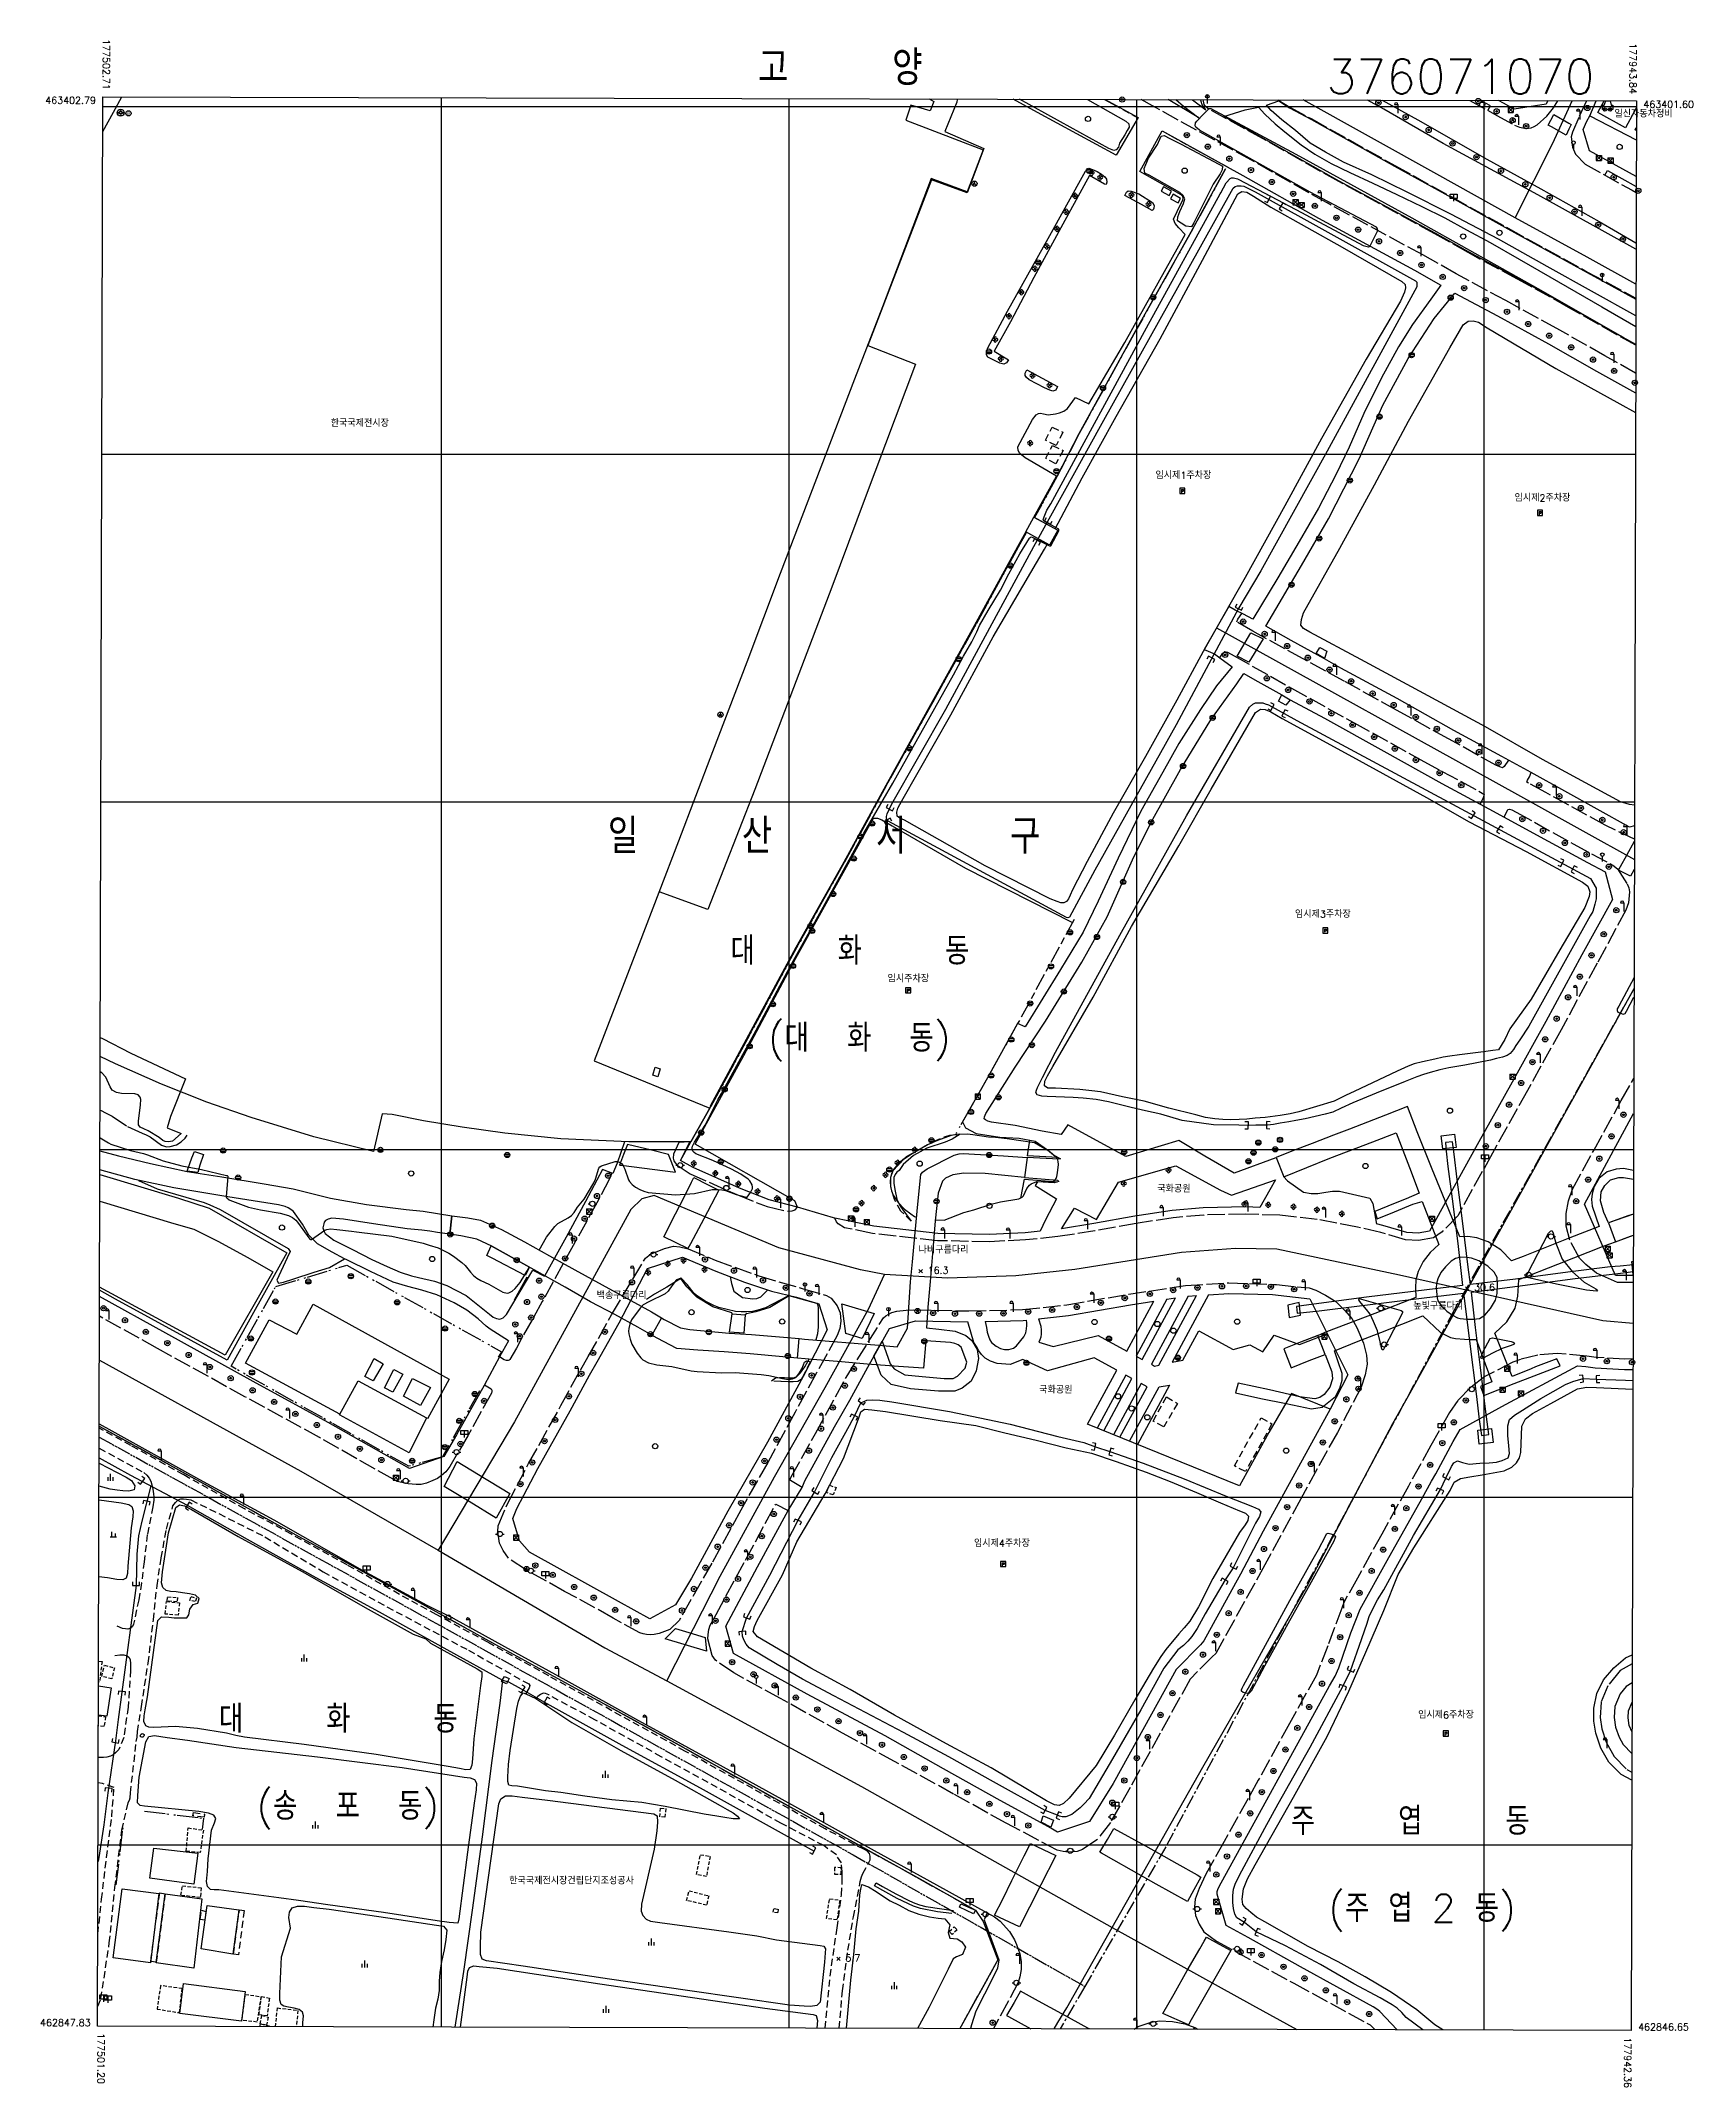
# Model space of a CAD drawing. Extents: x 177485 to 177960, y 562830 to 563419.
import ezdxf
from ezdxf.enums import TextEntityAlignment as Align

# ---------------------------------------------------------------- set-up
doc = ezdxf.new("R2010")
doc.units = 0
for name, pattern in [('AAA004', [3, 2, -1]), ('AAA007', [1.5, 1, -0.5]), ('AAC003', [9, 5, -1, 2, -1]), ('AAC006', [9.5, 6, -0.5, 0.5, -1.5, 0.5, -0.5]), ('AD0023', [6, 5, -1]), ('AD0024', [3, 2, -1]), ('AE001', [6, 5, -1]), ('ANYANG13', [12, 4, -0.25, 0.625, -0.25, 0.625, -0.25, 4, -0.25, 0.625, -0.25, 0.625, -0.25]), ('AZ081', [3, 2, -1]), ('AZ110', [6, 5, -1]), ('EA0018', [6.1, 4, -0.7, 0.7, -0.7])]:
    doc.linetypes.add(name, pattern=pattern)
doc.layers.get('0').update_dxf_attribs({"linetype": 'CONTINUOUS'})
for name, color, linetype in [('A0013115', 1, 'CONTINUOUS'), ('A0013118', 1, 'CONTINUOUS'), ('A0013140', 1, 'AD0024'), ('A0023119', 1, 'AD0023'), ('A0023210', 7, 'CONTINUOUS'), ('A0033324', 1, 'AE001'), ('A0043325', 30, 'CONTINUOUS'), ('A0053326', 30, 'CONTINUOUS'), ('A0063321', 7, 'CONTINUOUS'), ('A0073341', 7, 'CONTINUOUS'), ('AEH001', 7, 'CONTINUOUS'), ('AEH002', 3, 'CONTINUOUS'), ('AEH003', 1, 'CONTINUOUS'), ('B0014111', 7, 'CONTINUOUS'), ('B0014112', 7, 'CONTINUOUS'), ('B0014116', 7, 'AAA004'), ('B0014118', 7, 'AAA007'), ('B0014241', 7, 'CONTINUOUS'), ('B0014526', 5, 'CONTINUOUS'), ('B0014532', 3, 'CONTINUOUS'), ('B0024121', 7, 'CONTINUOUS'), ('B0024122', 7, 'CONTINUOUS'), ('B0024123', 3, 'AAC003'), ('B0024126', 7, 'AAC006'), ('C0076116', 7, 'CONTINUOUS'), ('C0223367', 7, 'CONTINUOUS'), ('C0226232', 7, 'CONTINUOUS'), ('C0256324', 1, 'CONTINUOUS'), ('C0393323', 7, 'CONTINUOUS'), ('C0413422', 7, 'CONTINUOUS'), ('C0413423', 7, 'CONTINUOUS'), ('C0413424', 1, 'CONTINUOUS'), ('C0430230', 7, 'CONTINUOUS'), ('C0433364', 7, 'CONTINUOUS'), ('C0493376', 1, 'CONTINUOUS'), ('C0523121', 1, 'CONTINUOUS'), ('C0536117', 7, 'CONTINUOUS'), ('C0536119', 7, 'CONTINUOUS'), ('D0015211', 5, 'CONTINUOUS'), ('D0015212', 3, 'CONTINUOUS'), ('D0015220', 3, 'CONTINUOUS'), ('D0015222', 3, 'CONTINUOUS'), ('D0015223', 3, 'CONTINUOUS'), ('D0023372', 3, 'CONTINUOUS'), ('D0025111', 3, 'CONTINUOUS'), ('E0022112', 5, 'CONTINUOUS'), ('E0052114', 5, 'CONTINUOUS'), ('F0017114', 7, 'CONTINUOUS'), ('F0027132', 7, 'CONTINUOUS'), ('F0027217', 7, 'CONTINUOUS'), ('F0047224', 7, 'CONTINUOUS'), ('F0047226', 1, 'CONTINUOUS'), ('F0047227', 1, 'AZ081'), ('G0010118', 7, 'ANYANG13'), ('G0018117', 7, 'EA0018'), ('G0036350', 7, 'AZ110'), ('H0010500', 7, 'CONTINUOUS'), ('H0010601', 7, 'CONTINUOUS'), ('H0017334', 7, 'CONTINUOUS'), ('H0037335', 7, 'CONTINUOUS'), ('H0049113', 7, 'CONTINUOUS'), ('H0049141', 7, 'CONTINUOUS'), ('H0049145', 7, 'CONTINUOUS'), ('H0049211', 7, 'CONTINUOUS')]:
    doc.layers.add(name, color=color, linetype=linetype)
doc.styles.add('GHS', font='ROMANS', dxfattribs={"bigfont": 'NGSW.shx'})
doc.styles.add('NGSW', font='romans.shx', dxfattribs={"bigfont": 'ngsw.shx'})

msp = doc.modelspace()

# ---------------------------------------------------------------- texts
at = {"layer": 'F0027132', "style": 'NGSW'}
for s, p in [('16.3', (177739.96, 563064.28)), ('30.6', (177897.17, 563059.33)), ('5.7', (177716.33, 562866.49))]:
    msp.add_text(s, height=2, dxfattribs=at).set_placement(p)
at = {"layer": 'H0010500', "style": 'NGSW'}
msp.add_text('한국국제전시장건립단지조성공사', height=2, dxfattribs=at).set_placement((177619.59, 562888.68))
at = {"layer": 'H0010601', "style": 'NGSW'}
for s, p in [('177502.71', (177502.71, 563404.79)), ('177943.84', (177941.84, 563403.6))]:
    msp.add_text(s, height=2, rotation=270, dxfattribs=at).set_placement(p, align=Align.RIGHT)
for s, height, p in [('고    양', 10, (177691.21, 563406.09)), ('463401.60', 2, (177945.84, 563399.6)), ('462846.65', 2, (177944.36, 562846.65))]:
    msp.add_text(s, height=height, dxfattribs=at).set_placement(p)
for s, height, p in [('376071070', 10, (177931.84, 563403.6)), ('463402.79', 2, (177500.71, 563400.79)), ('462847.83', 2, (177499.2, 562847.83))]:
    msp.add_text(s, height=height, dxfattribs=at).set_placement(p, align=Align.RIGHT)
for s, p in [('177501.20', (177501.2, 562845.83)), ('177942.36', (177940.36, 562844.65))]:
    msp.add_text(s, height=2, rotation=270, dxfattribs=at).set_placement(p)
at = {"layer": 'H0049113', "style": 'NGSW'}
for s, p in [('임시제1주차장', (177805.5, 563292.91)), ('임시제2주차장', (177908.8, 563286.41)), ('임시제3주차장', (177845.63, 563166.69)), ('임시주차장', (177728.43, 563148.15)), ('나비구름다리', (177737.36, 563070.14)), ('백송구름다리', (177644.76, 563057.03)), ('높빛구름다리', (177879.68, 563054.01)), ('임시제4주차장', (177753.3, 562985.74)), ('임시제6주차장', (177881.06, 562936.38))]:
    msp.add_text(s, height=2, dxfattribs=at).set_placement(p)
at = {"layer": 'H0049141', "style": 'NGSW'}
for s, p in [('일신자동차정비', (177937.53, 563396.89)), ('한국국제전시장', (177568.26, 563307.91))]:
    msp.add_text(s, height=2, dxfattribs=at).set_placement(p)
at = {"layer": 'H0049145', "style": 'NGSW'}
for p in [(177806.04, 563087.68), (177772.05, 563029.86)]:
    msp.add_text('국화공원', height=2, dxfattribs=at).set_placement(p)
at = {"layer": 'H0049211', "linetype": 'CONTINUOUS', "style": 'NGSW'}
for s, height, p in [('일    산    서    구', 10, (177647.96, 563185.11)), ('대    화    동', 8, (177683.25, 563153.15)), ('(대  화  동)', 8, (177694.02, 563128.09)), ('대    화    동', 8, (177536.11, 562932.22)), ('(송  포  동)', 8, (177546.88, 562907.16)), ('주    엽    동', 8, (177844.45, 562902.85)), ('(주 엽 2 동)', 8, (177855.22, 562877.79))]:
    msp.add_text(s, height=height, dxfattribs=at).set_placement(p)

# ---------------------------------------------------------------- blocks, each defined once
blk = doc.blocks.new('F0027217')
at = {"layer": 'F0027217'}
for points in [[(0.5, 0.5), (-0.5, -0.5)], [(-0.5, 0.5), (0.5, -0.5)]]:
    blk.add_lwpolyline(points, dxfattribs=at)
blk = doc.blocks.new('C0413422')
at = {"layer": 'C0413422'}
blk.add_lwpolyline([(-1, 2), (1, 2), (1, 0.8), (-1, 0.8)], close=True, dxfattribs=at)
blk.add_lwpolyline([(0, 2), (0, 0)], dxfattribs=at)
blk = doc.blocks.new('D0015222')
at = {"color": 3}
blk.add_circle((0, 0), 0.75, dxfattribs=at)
blk = doc.blocks.new('D0023372')
at = {"layer": 'D0023372'}
for radius in [0.75, 0.25]:
    blk.add_circle((0, 0), radius, dxfattribs=at)
blk = doc.blocks.new('C0223367')
at = {"layer": 'C0223367'}
blk.add_lwpolyline([(-1, 2.5), (0, 2.5), (0, 0)], dxfattribs=at)
blk.add_arc((-0.5, 2.5), 0.5, 0, 180, dxfattribs=at)
blk = doc.blocks.new('C0493376')
at = {"layer": 'C0493376'}
for points in [[(-1.25, 0), (-0.75, 0)], [(0.75, 0), (1.25, 0)]]:
    blk.add_lwpolyline(points, dxfattribs=at)
blk.add_circle((0, 0), 0.75, dxfattribs=at)
blk = doc.blocks.new('D0015212')
at = {"layer": 'D0015212'}
for points in [[(-0.75, 0), (-0.75, -1)], [(0, 1), (0, -1)], [(0.75, 0), (0.75, -1)]]:
    blk.add_lwpolyline(points, dxfattribs=at)
blk = doc.blocks.new('B0014526')
at = {"layer": 'B0014526'}
for points in [[(-1.23, -1.25), (-1.48, -1.25), (-1.48, 0), (-0.98, 0), (-0.48, 1.25)], [(-0.48, 1.25), (0.77, 1.25), (1.02, 0), (1.52, 0), (1.52, -1.25), (1.23, -1.25)], [(0.23, -1.25), (-0.23, -1.25)]]:
    blk.add_lwpolyline(points, dxfattribs=at)
for centre, radius in [((-0.73, -1.25), 0.5), ((-0.73, -1.25), 0.15), ((0.73, -1.25), 0.5), ((0.73, -1.25), 0.15)]:
    blk.add_circle(centre, radius, dxfattribs=at)
blk = doc.blocks.new('D0015211')
at = {"layer": 'D0015211'}
for points in [[(-0.49, 1.01), (-0.49, -0.49)], [(0.51, 0.51), (0.51, -0.49)], [(-0.89, -0.49), (0.91, -0.49)]]:
    blk.add_lwpolyline(points, dxfattribs=at)
blk = doc.blocks.new('AEH002')
at = {"layer": 'AEH002'}
for points in [[(0.75, 0.75), (-0.75, -0.75)], [(-0.75, 0.75), (0.75, 0.75)], [(-0.75, 0.75), (-0.75, -0.75)], [(-0.75, 0.75), (0.75, -0.75)], [(0.75, 0.75), (0.75, -0.75)], [(-0.75, -0.75), (0.75, -0.75)]]:
    blk.add_lwpolyline(points, dxfattribs=at)
blk = doc.blocks.new('C0256324')
at = {"layer": 'C0256324'}
for points in [[(-0.02, 0.54), (-0.04, 0.13, -0.29), (-0.41, -0.4, 4.28)], [(-0.04, 0.07), (0.17, -0.21, 0.17), (0.4, -0.37, 0.12)]]:
    blk.add_lwpolyline(points, format="xyb", dxfattribs=at)
for points in [[(-0.27, 0.2), (-0.3, 0.04)], [(0.23, 0.16), (0.14, 0.01)]]:
    blk.add_lwpolyline(points, dxfattribs=at)
blk.add_circle((0, 0), 0.75, dxfattribs=at)
blk = doc.blocks.new('C0226232')
for points in [[(-0.71, 0.25), (0.71, 0.25)], [(-0.71, -0.25), (0.71, -0.25)]]:
    blk.add_lwpolyline(points)
blk.add_circle((0, 0), 0.75)
blk = doc.blocks.new('C0413424')
at = {"layer": 'C0413424'}
blk.add_lwpolyline([(0, 2.5), (0, 0)], dxfattribs=at)
blk.add_circle((0, 2), 0.5, dxfattribs=at)
blk = doc.blocks.new('AEH003')
at = {"layer": 'AEH003'}
for points in [[(0.75, 0.75), (-0.75, -0.75)], [(-0.75, 0.75), (0.75, 0.75)], [(-0.75, 0.75), (-0.75, -0.75)], [(-0.75, 0.75), (0.75, -0.75)], [(0.75, 0.75), (0.75, -0.75)], [(-0.75, -0.75), (0.75, -0.75)]]:
    blk.add_lwpolyline(points, dxfattribs=at)
blk = doc.blocks.new('C0413423')
at = {"layer": 'C0413423'}
blk.add_lwpolyline([(0, 1.5), (0, 0)], dxfattribs=at)
blk.add_circle((0, 2), 0.5, dxfattribs=at)
blk = doc.blocks.new('AEH001')
at = {"layer": 'AEH001'}
for points in [[(0.75, 0.75), (-0.75, -0.75)], [(-0.75, 0.75), (0.75, -0.75)], [(-0.75, 0.75), (0.75, 0.75)], [(-0.75, 0.75), (-0.75, -0.75)], [(0.75, 0.75), (0.75, -0.75)], [(-0.75, -0.75), (0.75, -0.75)]]:
    blk.add_lwpolyline(points, dxfattribs=at)
blk = doc.blocks.new('D0015223')
at = {"layer": 'D0015223'}
blk.add_circle((0, 0), 0.15, dxfattribs=at)
for centre, radius, start, end in [((-0.44, 0.03), 0.318, 52.64, 300.56), ((0.04, 0.43), 0.322, 327.8, 208.68), ((0.45, -0.01), 0.307, 230.51, 117.37), ((-0.01, -0.43), 0.326, 144.89, 35.11)]:
    blk.add_arc(centre, radius, start, end, dxfattribs=at)
blk = doc.blocks.new('B0014532')
at = {"layer": 'B0014532'}
blk.add_lwpolyline([(-0.29, 0.3), (0.31, 0.3), (0.31, -0.3), (-0.29, -0.3)], close=True, dxfattribs=at)
for centre, radius in [((0, 0), 1), ((-0.7, -0.04), 0.091), ((0.02, 0.74), 0.091), ((0.75, -0.04), 0.091), ((0.02, -0.74), 0.091)]:
    blk.add_circle(centre, radius, dxfattribs=at)
blk = doc.blocks.new('B0014241')
at = {"layer": 'B0014241'}
blk.add_circle((0, 0), 0.75, dxfattribs=at)
at = {"layer": 'B0014241', "style": 'GHS'}
blk.add_text('관', height=1, dxfattribs=at).set_placement((-0.57, -0.53))
blk = doc.blocks.new('C0433364')
at = {"layer": 'C0433364'}
blk.add_lwpolyline([(-0.75, 0.75), (-0.75, -0.75), (0.75, -0.75), (0.75, 0.75)], close=True, dxfattribs=at)
for points in [[(-0.27, 0.37), (-0.27, -0.54)], [(-0.27, 0.37), (0.25, 0.37)], [(-0.27, -0.08), (0.25, -0.08)]]:
    blk.add_lwpolyline(points, dxfattribs=at)
blk.add_arc((0.08, 0.15), 0.28, 306.83, 53.17, dxfattribs=at)

# ---------------------------------------------------------------- linework, layer by layer
at = {"layer": 'A0013115'}
for points in [[(177791.04, 563402.01), (177800.48, 563396.79)], [(177918.39, 563401.67), (177917.88, 563400.69), (177908.69, 563399.22), (177905.64, 563400.91), (177905.63, 563400.91), (177904.2, 563401.71)], [(177943.78, 563379.84), (177930.39, 563387.22), (177928.56, 563393.41), (177929.57, 563395.76), (177930.44, 563397.34), (177932.32, 563401.63)], [(177807.42, 563392.95), (177830.65, 563380.17), (177852.43, 563367.87), (177880.03, 563352.91), (177887.63, 563348.63)], [(177891.61, 563346.3), (177903.88, 563339.76), (177918.52, 563331.74), (177932.36, 563323.9), (177943.62, 563317.61)], [(177833.54, 563252.51), (177830.81, 563253.97), (177828.39, 563255.15), (177826.63, 563256.21), (177819.53, 563243.82), (177822.48, 563242.52), (177824, 563241.38), (177827.54, 563238.82)], [(177943.28, 563193.1), (177941.91, 563192.74), (177923.27, 563203.09), (177913.57, 563208.42), (177905.16, 563213.08), (177891.31, 563220.49), (177875.05, 563229.69), (177858.85, 563238.48), (177854.13, 563241.11), (177844.58, 563246.35), (177837.28, 563250.51)], [(177830.88, 563236.89), (177834.05, 563235.06), (177841.84, 563230.74), (177844.23, 563229.37), (177854.08, 563224.07), (177871.24, 563214.6), (177887.92, 563205.29), (177902.62, 563197.32), (177915.08, 563190.47), (177929.82, 563182.53), (177934.9, 563179.87), (177936.98, 563171.95), (177928.19, 563155.95), (177917.81, 563136.84), (177908.14, 563119.39), (177898.06, 563101.38), (177884.31, 563076.51), (177881.04, 563075.89), (177877.81, 563076.13), (177870.86, 563078.15), (177869.04, 563078.58)], [(177942.94, 563063.74), (177937.8, 563063.79), (177928.9, 563084.3), (177943.06, 563110.31)], [(177652.75, 563102.16), (177650.65, 563096.06), (177649.36, 563093.06), (177646.42, 563094.22), (177641.52, 563085), (177636, 563074.82), (177629.76, 563063.57)], [(177772.31, 563076.52), (177767.99, 563076.07), (177757.67, 563075.57), (177742.94, 563075.86), (177724.48, 563077.95), (177713.3, 563080.22), (177712.92, 563080.34), (177702.57, 563083.39), (177694.35, 563085.49), (177685.86, 563088.85), (177672.54, 563094.81), (177668.87, 563096.88)], [(177835.56, 563083.33), (177831.49, 563083.48), (177819.27, 563083.26), (177810.35, 563082.46), (177799.61, 563080.78), (177787.74, 563078.7), (177778.5, 563077.23)], [(177620.6, 562993.88), (177621.83, 562996.79), (177627.82, 563008.21), (177637.1, 563024.88), (177642.67, 563035.09), (177644.93, 563038.95), (177651.19, 563050.14), (177659.41, 563065.81), (177669.42, 563069.02), (177678.99, 563064.98), (177687.25, 563061.8), (177695.09, 563059.26), (177702.2, 563057.54), (177708.7, 563055.6), (177711.09, 563048.11), (177704.12, 563034.67), (177693.87, 563015.87), (177682.5, 562996), (177672.03, 562976.75), (177667.45, 562969), (177660.04, 562965.04), (177651.04, 562970.03), (177625.43, 562984.16), (177622.54, 562987.4), (177620.6, 562993.88)], [(177820.8, 563058.2), (177826.62, 563058.54), (177839.2, 563058.3), (177849.87, 563057.03), (177860.83, 563035.23), (177855.78, 563025.35), (177842.9, 563001.95), (177836.53, 562990.2), (177829.97, 562977.87), (177828.48, 562975.26), (177824.77, 562968.48), (177819.41, 562958.65), (177818.49, 562957.51), (177811.44, 562950.44), (177804.37, 562937.59), (177793.38, 562917.62), (177786.5, 562906.76), (177777.3, 562903.61), (177775.36, 562904.82), (177772.59, 562906.31), (177760.78, 562912.79), (177744.54, 562921.85), (177727.79, 562931.32), (177705.32, 562943.39), (177684.07, 562955.04), (177681.91, 562962.89), (177691.06, 562979.98), (177699.83, 562996.17), (177703.85, 563002.81), (177704.68, 563004.67), (177713.16, 563020.2), (177717.58, 563027.86), (177722.74, 563037.41), (177728.96, 563048.55), (177736.44, 563050.76), (177751.54, 563050.47)], [(177619.4, 563044.94), (177616.76, 563040.36), (177612.47, 563032.32), (177612.37, 563032.14), (177604.45, 563017.97), (177600.81, 563011.71), (177590.9, 563008.23), (177567.48, 563021.5), (177545.97, 563033.25), (177520.84, 563047.17), (177520.83, 563047.18), (177501.77, 563057.72)], [(177771.88, 563051.33), (177780.47, 563052.28), (177798.3, 563055.31), (177805.04, 563056.36)], [(177808.76, 563056.94), (177811.24, 563057.33)], [(177814.94, 563057.86), (177817.28, 563057.99)], [(177756.47, 563050.57), (177767.45, 563050.84), (177768.41, 563050.95)], [(177875.04, 562846.83), (177870.05, 562852.06), (177869.49, 562852.53), (177868.17, 562853.38), (177847.23, 562864.93), (177832.19, 562873.33), (177825.86, 562876.78), (177823.21, 562885.82), (177823.27, 562886.55), (177823.42, 562887.13), (177823.81, 562887.99), (177855.52, 562945.7), (177857.2, 562948.5), (177858.28, 562950.9), (177861.72, 562961.01), (177864.34, 562967.79), (177872.13, 562981.79), (177882.09, 562999.53), (177884.95, 563004.59), (177886.14, 563006.76), (177891.18, 563016.02), (177893.18, 563019.51), (177905.17, 563026.05), (177926.89, 563037.77), (177929.29, 563037.56), (177932.03, 563037.22), (177940.46, 563036.71), (177942.87, 563036.73)], [(177501.67, 563021.09), (177505.29, 563019.09), (177530.5, 563005.13), (177551.87, 562993.45), (177577.34, 562979.02), (177595.89, 562968.96), (177603.43, 562965.25), (177618.26, 562957.04), (177635.88, 562947.34), (177656.78, 562935.74), (177678.37, 562923.97), (177700.77, 562911.58), (177721.84, 562899.87), (177742.53, 562888.5), (177757.1, 562880.44), (177756.21, 562878.46), (177760.43, 562866.97), (177760.02, 562864.56), (177758.86, 562861.94), (177753.78, 562852.17), (177752.6, 562848.22), (177752.3, 562847.16)], [(177942.55, 562918.57), (177939.5, 562920.27), (177935.89, 562923.77), (177933.65, 562927.85), (177932.19, 562932.08), (177931.58, 562935.62), (177931.61, 562939.32), (177932.47, 562943.53), (177934.34, 562947.45), (177937.32, 562950.96), (177940.73, 562953.82), (177942.65, 562954.67)], [(177942.59, 562932.37), (177941.8, 562934.3), (177941.5, 562936.57), (177941.58, 562938.56), (177942.61, 562941.06)], [(177816.48, 562846.99), (177816.84, 562847.48), (177817.71, 562846.98)]]:
    msp.add_lwpolyline(points, dxfattribs=at)
at = {"layer": 'A0013118'}
for points in [[(177748.42, 563402.13), (177748.42, 563402.01), (177748.38, 563401.27), (177744.93, 563392.81), (177756.16, 563387.91), (177751.36, 563375.16), (177741.06, 563378.86), (177722.72, 563331.28), (177736.5, 563325.84), (177721.98, 563287.4), (177712.41, 563261.71), (177702.16, 563234.81), (177690.23, 563203.54), (177676.76, 563169.05), (177662.7, 563174.14)], [(177800.48, 563396.79), (177794.15, 563385.95), (177771.56, 563398.28), (177764.61, 563402.08)], [(177777.36, 563278.13), (177770.53, 563281.86), (177777.02, 563293.69), (177768.01, 563298.95), (177766.45, 563300.16), (177765.96, 563301.08), (177765.93, 563302.11), (177770.15, 563309.93), (177771.17, 563311.32), (177771.83, 563311.69), (177772.4, 563311.78), (177773.27, 563311.59), (177774.6, 563311.3), (177776.75, 563311.58), (177777.85, 563311.9), (177779.12, 563312.39), (177780.16, 563313.12), (177782.46, 563316.27), (177786.32, 563314.45), (177796.67, 563332.11), (177814.01, 563363.2), (177812.27, 563365.11), (177811.16, 563366.35), (177810.68, 563367.56), (177812.84, 563372), (177813.39, 563373.03), (177813.51, 563373.61), (177813.39, 563374.07), (177812.94, 563374.59), (177801.03, 563381.29), (177807.42, 563392.95)], [(177763.25, 563327.13), (177762.66, 563326.28), (177761.86, 563325.91), (177760.69, 563326.19), (177757.32, 563327.88), (177756.85, 563328.58), (177756.85, 563329.3), (177757.32, 563330.57), (177762.92, 563341.1), (177774.62, 563362.03), (177785.42, 563381.4), (177786.33, 563382.06), (177787.43, 563381.83), (177788.74, 563381.31), (177790, 563380.56), (177790.96, 563379.79), (177791.44, 563379.04), (177791.5, 563378.18), (177791.29, 563377.56), (177790.87, 563377.68), (177786.55, 563380.11), (177778.83, 563366.17), (177770.51, 563350.76), (177763.76, 563338.02), (177759.09, 563329.6), (177763.25, 563327.13)], [(177796.65, 563374.38), (177797.16, 563375.3), (177797.65, 563375.74), (177798.47, 563375.65), (177800.71, 563374.88), (177804.65, 563372.4), (177805.11, 563371.51), (177805.05, 563370.78), (177804.87, 563370.28), (177804.53, 563370.12), (177801.49, 563371.84), (177796.65, 563374.38)], [(177887.63, 563348.63), (177884.68, 563344.59), (177879.4, 563337.31), (177875.45, 563330.87), (177870.51, 563321.93), (177865.45, 563311.72), (177861.21, 563302.01), (177857.35, 563294.08), (177852.36, 563284.44), (177846.82, 563274.9), (177840.69, 563264.43), (177833.54, 563252.51)], [(177837.28, 563250.51), (177847.5, 563267.99), (177855.26, 563281.42), (177864.08, 563298.64), (177870.93, 563314.07), (177878.2, 563327.52), (177885.63, 563338.99), (177891.61, 563346.3)], [(177768.54, 563324.26), (177777.3, 563319.46), (177776.8, 563318.44), (177776.01, 563318.14), (177775.09, 563318.4), (177773.6, 563319.05), (177769.21, 563321.36), (177768.38, 563322.04), (177768.04, 563322.63), (177768.03, 563323.3), (177768.54, 563324.26)], [(177774.95, 563273.88), (177768.21, 563277.64), (177765.83, 563273.3), (177753.39, 563250.63), (177741.25, 563228.72), (177727.89, 563204.71), (177715.81, 563182.66), (177702.06, 563158.08), (177677.45, 563112.46)], [(177827.54, 563238.82), (177823.1, 563233.39), (177818.5, 563226.58), (177812.26, 563216.74), (177807.6, 563208.56), (177801.3, 563197.34), (177794.74, 563183.77), (177789.02, 563171.45), (177784.68, 563162.53), (177778.16, 563151.75), (177767.98, 563135.29), (177765.86, 563136.22), (177757.15, 563120.58), (177750.03, 563107.99), (177750.88, 563106.2), (177753.88, 563104.59), (177760.72, 563103.5), (177766.25, 563103.25), (177770.86, 563102.4), (177774.49, 563099.92), (177776.15, 563098.51), (177778.16, 563097.32), (177777.69, 563097.23), (177768.64, 563097.67)], [(177840.08, 563097.64), (177828.14, 563093.17), (177819.71, 563098.04), (177812.21, 563102.61), (177796.94, 563098.03), (177780.27, 563107.11), (177778.37, 563104.29), (177772.88, 563105.24), (177765.16, 563106.95), (177758.37, 563107.9), (177757.24, 563108.16), (177756.59, 563108.49), (177756.26, 563108.86), (177756.3, 563109.38), (177756.68, 563110.34), (177765.15, 563123.68), (177773.84, 563136.92), (177784.33, 563153.91), (177791.61, 563166.9), (177798.87, 563183.27), (177804.23, 563194.19), (177812.69, 563209.31), (177821.43, 563223.6), (177828.86, 563233.97), (177830.88, 563236.89)], [(177501.88, 563099.58), (177507.16, 563098.21), (177516.39, 563095.96), (177527, 563093.72), (177536.93, 563092.1), (177549.14, 563090.08), (177557.44, 563088.66), (177568.2, 563086.05), (177578.58, 563084.15), (177589.94, 563082.71), (177594.87, 563082.3), (177598.95, 563081.6), (177603.1, 563080.95), (177602.51, 563075.67), (177598.93, 563076.15), (177596.79, 563076.47), (177594.48, 563076.81), (177590.27, 563077.23), (177580.59, 563078.63), (177571.9, 563079.93), (177568.55, 563080.24), (177567.48, 563079.97), (177566.77, 563079.61), (177566.41, 563079.13), (177566.23, 563078.66), (177566.03, 563077.43), (177566.28, 563076.58), (177566.61, 563075.83), (177569.14, 563073.97), (177574.54, 563071.2), (177580.06, 563068.37), (177584.48, 563066.31), (177588.19, 563064.71), (177591.46, 563063.68), (177593.55, 563063.16), (177598.07, 563062.17), (177601.69, 563060.9), (177607.24, 563058.03), (177613.94, 563052.68), (177614.98, 563051.77), (177615.93, 563051.38), (177616.91, 563051.24), (177617.82, 563051.56), (177618.86, 563052.5), (177622.49, 563058.64), (177626.35, 563065.29), (177629.76, 563063.57)], [(177668.87, 563096.88), (177671.51, 563102.19)], [(177619.4, 563044.93), (177614.09, 563048.28), (177612.93, 563049.19), (177610.63, 563051.34), (177607.39, 563053.82), (177603.81, 563055.89), (177598.78, 563058.17), (177594.45, 563059.54), (177590.41, 563060.6), (177586.25, 563061.89), (177579.66, 563064.89), (177572.84, 563068.22), (177572.24, 563068.53), (177568.62, 563070.45), (177564.48, 563072.84), (177561.99, 563075.37), (177560.14, 563078.55), (177557.55, 563082.17), (177556.77, 563082.76), (177555.97, 563083.23), (177555.15, 563083.57), (177554.34, 563083.83), (177553.21, 563084.13), (177538.69, 563086.39), (177523.08, 563088.99), (177511.95, 563091.33), (177501.87, 563094.16)], [(177778.5, 563077.23), (177782.24, 563083.16), (177788.55, 563079.89), (177794.83, 563090.65), (177811.33, 563095.27), (177824.23, 563088.35), (177827.35, 563086.82), (177840.01, 563091.24), (177838.36, 563088.43), (177835.56, 563083.33)], [(177767.9, 563091.93), (177777.33, 563091.18), (177777.67, 563090.77), (177776.38, 563090.44), (177771.59, 563090.71), (177770.88, 563089.65), (177777.03, 563085.78), (177773.83, 563079.76), (177772.31, 563076.52)], [(177842.37, 563092.27), (177843.44, 563091), (177848.12, 563087.71), (177850.31, 563087.3), (177852.18, 563087.36), (177854.52, 563087.7), (177856.47, 563088.01), (177858.47, 563088.04), (177867.19, 563086.01), (177868.02, 563084.43), (177869.04, 563078.57)], [(177683.17, 563063.37), (177683.51, 563061.47), (177684.22, 563059.3), (177686.67, 563057.47), (177689.72, 563057.05), (177690.8, 563057.14), (177692, 563057.6), (177693.96, 563059.63)], [(177771.88, 563051.33), (177772.53, 563049.18), (177772.63, 563048.07), (177772.62, 563046.97), (177772.51, 563046.02), (177772.22, 563045.21), (177771.92, 563044.55), (177776.09, 563043.31), (177789.03, 563046.48), (177797.3, 563042.02), (177805.04, 563056.36)], [(177808.76, 563056.94), (177799.94, 563040.59), (177801.7, 563039.64), (177811.24, 563057.33)], [(177814.94, 563057.86), (177804.34, 563038.22), (177805.25, 563037.73), (177806.49, 563037.99), (177817.28, 563057.99)], [(177820.8, 563058.2), (177810.33, 563038.79), (177813.4, 563039.42), (177817.93, 563047.81), (177827.83, 563042.47), (177832.65, 563043.79), (177836.41, 563041.85), (177839.61, 563046.56), (177846.93, 563043.93), (177854.93, 563046.97)], [(177702.53, 563039.98), (177698.35, 563040.34), (177688.95, 563041.19), (177681.43, 563041.79), (177673.82, 563042.3), (177667.78, 563042.79), (177662.16, 563045.77), (177660.64, 563046.62)], [(177663.42, 563051.56), (177664.16, 563051.12), (177668.91, 563048.69), (177671.56, 563048.26), (177682.91, 563047.2), (177689.25, 563046.83), (177698.46, 563046.04), (177703.05, 563045.61)], [(177855.78, 563025.35), (177844.61, 563029.82), (177838.1, 563018.62), (177829.63, 563003.27), (177785.95, 563021), (177794.35, 563036.53), (177787.84, 563040.05), (177774.45, 563036.37), (177767.38, 563039.56), (177763.66, 563038.13), (177759.94, 563038.47), (177758.09, 563039.08), (177756.55, 563040.01), (177755.42, 563041.04), (177754.68, 563042.05), (177754.19, 563043.03), (177753.27, 563044.5), (177751.54, 563050.46)], [(177756.47, 563050.57), (177756.88, 563048.83), (177757.12, 563047.49), (177757.45, 563046.31), (177757.86, 563045.29), (177758.34, 563044.52), (177759.65, 563043.48), (177760.93, 563042.74), (177762.03, 563042.5), (177763.34, 563042.45), (177764.62, 563042.84), (177765.54, 563043.54), (177767.68, 563046.13), (177768.18, 563047.27), (177768.43, 563048.42), (177768.51, 563049.39), (177768.53, 563050.17), (177768.41, 563050.95)], [(177790.61, 563019.11), (177798.75, 563034.15), (177796.99, 563035.1), (177788.74, 563019.87)], [(177795.27, 563017.22), (177803.14, 563031.77), (177801.38, 563032.72), (177793.4, 563017.97)], [(177798.07, 563016.08), (177806.54, 563031.74), (177809.55, 563032.26), (177800.3, 563015.17)]]:
    msp.add_lwpolyline(points, dxfattribs=at)
at = {"layer": 'A0013140'}
for points in [[(177714.53, 562847.26), (177715.48, 562858.04), (177717.03, 562869.68), (177718.59, 562879.27), (177720.6, 562889.42), (177720.93, 562890.84), (177721.33, 562891.73), (177723.42, 562895.7), (177723.47, 562896.78), (177723.25, 562897.51), (177722.63, 562898.17), (177721.57, 562898.73), (177710.51, 562904.6), (177689.67, 562916.18), (177670.16, 562926.99), (177651.72, 562937.14), (177631.03, 562948.58), (177613.42, 562958.28), (177598.59, 562966.27), (177588.03, 562972.05), (177572.94, 562980.52), (177556.94, 562989.35), (177543.48, 562996.63), (177525.95, 563006.43), (177510.79, 563014.84), (177501.67, 563019.81)], [(177501.65, 563014.06), (177514.46, 563007.06), (177515.36, 563006.38), (177516.01, 563005.51), (177516.51, 563004.58), (177516.8, 563003.59), (177517.09, 563002.26), (177517.26, 563000.99), (177517.36, 563000.03), (177517.34, 562999.15), (177517.08, 562997.24), (177515.49, 562989.21), (177514.58, 562981.44), (177513.86, 562975.33), (177513.02, 562970.52), (177511.54, 562963.52), (177511.19, 562962.8), (177510.64, 562962.28), (177509.9, 562962.08), (177509.19, 562962.1), (177508.39, 562962.27), (177506.78, 562962.87)], [(177501.22, 562853.63), (177502.15, 562855.77), (177504.56, 562871.81), (177506.18, 562887.74), (177508.16, 562904.27), (177510.01, 562912.15), (177510.34, 562912.82), (177510.55, 562913.57), (177510.65, 562914.92), (177512.33, 562929.74), (177512.56, 562931), (177512.7, 562932.57), (177513.81, 562939.82), (177515.74, 562952.25), (177517.25, 562964.72), (177518.28, 562974.57), (177519.48, 562982.52), (177520.98, 562990.78), (177522.88, 562997.47), (177523.56, 562998.51), (177524.35, 562999.19), (177525.1, 562999.48), (177525.88, 562999.49), (177526.8, 562999.45), (177528.03, 562999.2), (177536.1, 562995.27), (177549.27, 562988.6), (177566.05, 562978.55), (177584.42, 562968.47), (177607.85, 562956), (177624.24, 562946.8), (177625.22, 562946.27), (177625.52, 562945.79), (177625.34, 562945.12), (177624.36, 562943.57)], [(177506.17, 562954.5), (177507.54, 562954.69), (177508.73, 562954.65), (177509.66, 562954.4), (177510.27, 562953.89), (177510.53, 562953.2), (177510.69, 562952.21), (177510.68, 562950.21), (177509.96, 562939.56), (177508.73, 562930.88), (177507.3, 562927.41), (177506.47, 562926.55), (177505.7, 562925.93), (177504.89, 562925.53), (177503.86, 562925.19), (177502.92, 562925.12), (177501.88, 562925.11), (177501.41, 562925.11)], [(177710.53, 562847.27), (177711.92, 562862.27), (177713.93, 562876.17), (177715.21, 562885.65), (177715.41, 562890.55), (177715.42, 562892.27), (177715.14, 562894.81), (177713.7, 562897.1), (177710.08, 562899.79), (177697.77, 562906.23), (177679.44, 562916.48), (177663.33, 562925.35), (177644.27, 562935.94), (177631.02, 562943.11), (177630.03, 562943.57), (177629.32, 562943.64), (177628.57, 562943.28), (177627.81, 562942.71), (177627.23, 562942.11)], [(177501.27, 562874.44), (177502.36, 562884.35), (177503.74, 562896.37), (177505.26, 562908.08), (177505.93, 562916.51), (177502.64, 562917.62), (177501.39, 562917.8)]]:
    msp.add_lwpolyline(points, dxfattribs=at)
at = {"layer": 'A0023119'}
msp.add_lwpolyline([(177501.92, 563111.27), (177502.21, 563111.19), (177503.44, 563110.59), (177505.36, 563109.55), (177509.77, 563106.64), (177514.02, 563104.68), (177515.16, 563104.26), (177516.35, 563103.6), (177519.55, 563101.26), (177521, 563100.78), (177522.05, 563100.85), (177523.87, 563101.39), (177525.22, 563102.24), (177526.34, 563103.23), (177526.93, 563104.14)], dxfattribs=at)
at = {"layer": 'A0023210'}
for points in [[(177943.7, 563348.9), (177929.64, 563356.62), (177908.99, 563368.01), (177886.42, 563380.55), (177847.95, 563401.86)], [(177908.99, 563368.01), (177919.85, 563389.46), (177925.36, 563401.65)], [(177823.1, 563250.04), (177909.69, 563202.09), (177928.48, 563191.68), (177943.26, 563183.44)], [(177776.38, 562847.09), (177777.39, 562848.91), (177779.96, 562853.09), (177793.02, 562876.25), (177819.17, 562922.36), (177849.11, 562974.51), (177873.8, 563021.18), (177878.76, 563029.98), (177919.85, 563104.09), (177943.16, 563146.28)], [(177942.9, 563049.92), (177934.21, 563050.7), (177875.68, 563063.86), (177840.46, 563071.31), (177828.52, 563071.5), (177813, 563070.39), (177782.29, 563065.52), (177765.3, 563063.68), (177745.65, 563063.04), (177727.52, 563064.05), (177720.66, 563065.4), (177697.17, 563071.72), (177661.31, 563086.79), (177657.71, 563085.85), (177654.54, 563082.78), (177621.11, 563021.7), (177599.17, 562984.75)], [(177664.95, 562947.14), (177680.24, 562977.26), (177695.88, 563005.86), (177710.45, 563031.53), (177722.92, 563054.09), (177727.52, 563064.05)], [(177501.72, 563039.41), (177513.06, 563033.13), (177559.68, 563007.47), (177599.17, 562984.75), (177647.08, 562956.68), (177664.95, 562947.14), (177720.91, 562916.81), (177793.02, 562876.25), (177833.42, 562853.88), (177846.14, 562846.91)], [(177942.63, 562946.59), (177940.91, 562945.59), (177939.14, 562943.4), (177937.65, 562939.8), (177937.47, 562936.59), (177937.84, 562933.86), (177938.88, 562930.94), (177940.01, 562928.9), (177942.57, 562926.27)]]:
    msp.add_lwpolyline(points, dxfattribs=at)
at = {"layer": 'A0033324'}
for points in [[(177943.63, 563323.33), (177934.81, 563328.26), (177920.96, 563336.11), (177906.26, 563344.16), (177892.02, 563351.85), (177882.45, 563357.28), (177854.85, 563372.24), (177833.08, 563384.54), (177804.62, 563400.18), (177801.39, 563401.98)], [(177943.65, 563331.34), (177938.24, 563334.36), (177924.36, 563342.22), (177909.6, 563350.31), (177895.41, 563357.97), (177885.84, 563363.41), (177858.24, 563378.37), (177836.49, 563390.66), (177820.6, 563399.39), (177819.87, 563399.94), (177819.53, 563400.58), (177819.29, 563401.51), (177819.19, 563401.94)], [(177840.73, 563401.88), (177844.2, 563399.81), (177850.45, 563396.41), (177874.37, 563383.02), (177890.71, 563373.97), (177907, 563364.95), (177929.81, 563352.38), (177943.69, 563344.84)], [(177895.91, 563401.73), (177903.7, 563397.42), (177908.81, 563394.59), (177910.2, 563394.02), (177912.11, 563393.66), (177913.62, 563393.87), (177914.41, 563394.19), (177915.29, 563394.69), (177918.09, 563397.21), (177920.01, 563399.6), (177921.25, 563401.66)], [(177929.46, 563401.64), (177927.32, 563396.86), (177925.48, 563392.6), (177925.05, 563391.27), (177925.44, 563388.3), (177926.32, 563386.23), (177929.07, 563383.38), (177942.67, 563375.89), (177943.77, 563375.29)], [(177907.08, 563212.02), (177905.81, 563210.14), (177905.35, 563209.74), (177904.84, 563209.93), (177903.61, 563210.43), (177889.76, 563218.13), (177874.88, 563226.34), (177859.78, 563234.72), (177848, 563241.1), (177833.51, 563249.08), (177828.95, 563251.75), (177829.17, 563252.54), (177830.37, 563254.18)], [(177824, 563241.38), (177824.76, 563242.66), (177825.45, 563243.25), (177826.25, 563243.02), (177828.14, 563242.02), (177844.61, 563232.69), (177862.64, 563222.73), (177882.74, 563211.62), (177899.51, 563202.52), (177900.06, 563202.07), (177899.81, 563201.19), (177899.41, 563200.24), (177898.83, 563199.37)], [(177943.27, 563189.21), (177934.89, 563193.27), (177917.81, 563202.67), (177912.82, 563205.37), (177912.32, 563205.69), (177912.55, 563206.25), (177913.06, 563207.18), (177913.57, 563208.42)], [(177905.79, 563195.57), (177906.89, 563197.79), (177907.37, 563197.91), (177908.01, 563197.68), (177909.3, 563197.06), (177925.63, 563187.9), (177937.1, 563181.74), (177938.42, 563180.75), (177941.21, 563176.44), (177941.69, 563175.25), (177941.87, 563174.07), (177941.53, 563170.99), (177940.83, 563168.8), (177932.58, 563153.55), (177922.19, 563134.43), (177912.51, 563116.96), (177902.43, 563098.95), (177892.48, 563080.96), (177887.99, 563076.35), (177885.46, 563074.59), (177881.16, 563073.78), (177877.44, 563074.05), (177870.33, 563076.12), (177863.58, 563077.69), (177852.05, 563079.86), (177841.23, 563081.11), (177831.47, 563081.38), (177819.38, 563081.16), (177810.61, 563080.37), (177799.95, 563078.71), (177788.09, 563076.63), (177777.43, 563074.94), (177768.15, 563073.98), (177757.7, 563073.47), (177742.8, 563073.76), (177724.15, 563075.87), (177716.08, 563077.51), (177714.25, 563078.6), (177713.7, 563079.22), (177713.3, 563080.22)], [(177942.93, 563061.74), (177938.4, 563061.78), (177936.65, 563062.49), (177932.36, 563064.45), (177929.29, 563066.93), (177927.47, 563068.78), (177924.68, 563073.96), (177923.69, 563077.99), (177923.64, 563081.55), (177924.3, 563085.28), (177925.48, 563088.58), (177931.6, 563099.75), (177939.51, 563114.05), (177943.09, 563120.46)], [(177671.51, 563102.19), (177668.35, 563102.02), (177666.84, 563098.67), (177666.78, 563097.5), (177666.95, 563096.74), (177667.29, 563096.12), (177667.81, 563095.56), (177667.91, 563095.5), (177671.64, 563093.02), (177685.08, 563087.01), (177693.76, 563083.57), (177699.65, 563082.24), (177701.04, 563082.33), (177701.83, 563082.63), (177702.57, 563083.39)], [(177649.13, 563093.15), (177648.39, 563091.36), (177644.82, 563084.68), (177638.02, 563072.43), (177629.1, 563056.27), (177621.65, 563042.89), (177619.8, 563039.62), (177619.58, 563039.4), (177619.34, 563039.3), (177618.79, 563039.3), (177618.13, 563039.53), (177616.76, 563040.36)], [(177642.32, 563040.44), (177649.04, 563052.44), (177658.77, 563068.79), (177660.21, 563069.88), (177664.27, 563071.51), (177666.86, 563072.2), (177668.7, 563072.05), (177671.11, 563071.46), (177678.85, 563068.17), (177691.44, 563063.63), (177704.14, 563059.96), (177710.9, 563058.02), (177712.24, 563057.24), (177713.98, 563054.99), (177714.77, 563053.06), (177714.99, 563050.62), (177714.69, 563048.56), (177713.94, 563046.51), (177708.01, 563035.76), (177701.81, 563024.41), (177693.96, 563010.02), (177686.2, 562996.25), (177677.86, 562981.03), (177671.83, 562970.43), (177668.51, 562964.51), (177665.76, 562961.98), (177662.76, 562960.81), (177661.32, 562960.47), (177660.19, 562960.41), (177659.1, 562960.54), (177658.14, 562960.69), (177657.14, 562960.95), (177649.53, 562965.25), (177635.54, 562972.92), (177624.31, 562979.16), (177619.38, 562982.44), (177617.83, 562984.71), (177616.8, 562986.81), (177616.28, 562990.11), (177616.44, 562991.73), (177619.11, 562998.07), (177625.18, 563009.64), (177634.47, 563026.33), (177640.06, 563036.56), (177642.32, 563040.44)], [(177703.85, 563002.81), (177700.5, 563004.8), (177700.39, 563005.15), (177700.71, 563005.86), (177707.72, 563018.36), (177716.5, 563034.42), (177727.23, 563051.55), (177727.9, 563052.13), (177728.65, 563052.57), (177729.65, 563053.11), (177731.11, 563053.52), (177733.77, 563053.81), (177736.02, 563053.87), (177751.79, 563053.56), (177767.24, 563053.94), (177780.04, 563055.35), (177797.8, 563058.37), (177814.15, 563060.92), (177826.56, 563061.64), (177840.3, 563061.14), (177849.76, 563060.17), (177851.62, 563059.58), (177854.41, 563058.08), (177857.39, 563056.28), (177859.92, 563053.79), (177861.99, 563051.35), (177863.47, 563048.79), (177865.37, 563044.28), (177866.17, 563040.83), (177866.37, 563038.25), (177865.85, 563035.18), (177864.68, 563031.65), (177857.83, 563018.63), (177847.29, 562999.55), (177836.96, 562980.52), (177828.12, 562964.52), (177822.83, 562955.02), (177821.81, 562954.11), (177815.47, 562947.65), (177806.84, 562932.1), (177798.23, 562916.48), (177792.52, 562906.43), (177788.67, 562901.45), (177784.48, 562898.64), (177782.99, 562898.12), (177780.48, 562897.92), (177778.91, 562898.08), (177777.22, 562898.46), (177762.55, 562906.26), (177747.43, 562914.62), (177730.4, 562923.99), (177715.45, 562932.16), (177697.6, 562942.1), (177684.23, 562949.45), (177678.97, 562953.08), (177678.02, 562954.42), (177676.76, 562959.26), (177676.81, 562960.48), (177677.03, 562961.9), (177677.43, 562963.18), (177679.1, 562966.21), (177687.54, 562981.88), (177696.29, 562998.02), (177699.83, 562996.17)], [(177612.47, 563032.32), (177614.44, 563031.17), (177614.62, 563030.79), (177614.62, 563030.35), (177614.46, 563029.89), (177607.83, 563017.82), (177602.48, 563008.83), (177601.36, 563007.32), (177600.16, 563006.26), (177598.98, 563005.41), (177597.59, 563004.76), (177595.83, 563003.99), (177594.26, 563003.67), (177592.79, 563003.6), (177590.55, 563003.81), (177587.39, 563004.52), (177586.22, 563005.14), (177565.05, 563017.13), (177543.56, 563028.87), (177518.42, 563042.8), (177518.41, 563042.8), (177501.76, 563052.02)], [(177942.88, 563039.81), (177940.54, 563039.71), (177932.31, 563040.21), (177929.61, 563040.54), (177921.06, 563041.36), (177915.54, 563040.89), (177910.51, 563039.64), (177908.29, 563038.85), (177900.27, 563034.71), (177896.09, 563031.52), (177892.47, 563027.82), (177890.06, 563024.31), (177884.71, 563014.85), (177878.27, 563003.21), (177870.58, 562989.32), (177863.64, 562976.75), (177859.65, 562969.71), (177859.1, 562968.12), (177855.07, 562957.25), (177851.81, 562948.85), (177844.1, 562934.95), (177835.05, 562918.57), (177825.23, 562900.97), (177820.01, 562891.57), (177818.04, 562887.45), (177816.91, 562884.35), (177816.73, 562882.13), (177817.04, 562879.73), (177818.04, 562877.19), (177819.43, 562874.94), (177823.09, 562872.32), (177845.27, 562860.24), (177867.3, 562848.24), (177868.65, 562846.85)], [(177942.64, 562952.11), (177939.2, 562950.11), (177935.66, 562945.73), (177933.72, 562941.04), (177933.43, 562936.61), (177933.87, 562933.41), (177935.18, 562929.52), (177937.44, 562925.43), (177941.09, 562921.68), (177942.56, 562920.92)], [(177757.1, 562880.44), (177759.2, 562879.26), (177760.79, 562878.09), (177763.52, 562875.05), (177764.92, 562872.72), (177765.57, 562871.34), (177766.48, 562868.67), (177766.83, 562866.45), (177766.9, 562864.2), (177766.53, 562862.07), (177766.05, 562860.43), (177759.03, 562847.33), (177758.93, 562847.14)], [(177799.33, 562847.03), (177800.51, 562847.73), (177804.26, 562848.98), (177806.65, 562849.35), (177810.37, 562849.17), (177813.91, 562848.48), (177816.84, 562847.48)]]:
    msp.add_lwpolyline(points, dxfattribs=at)
at = {"layer": 'A0043325'}
for points in [[(177924.43, 563393.43), (177923.63, 563391.7), (177919.38, 563394.15), (177918.51, 563394.65), (177919.24, 563396.07), (177920.06, 563397.65), (177924.42, 563395.22), (177925.09, 563394.85), (177924.43, 563393.43)], [(177832.94, 563248.64), (177836.45, 563246.85), (177832.38, 563240.18), (177829.03, 563241.87), (177832.94, 563248.64)], [(177943.25, 563180.56), (177942.17, 563178.63), (177940.08, 563179.67), (177938.72, 563180.35), (177939.28, 563181.37), (177941.07, 563184.63), (177943.26, 563188.73), (177943.27, 563188.72)], [(177653.59, 563101.44), (177652.49, 563098.6), (177651.3, 563095.54), (177651.81, 563095.47), (177667.43, 563093.44), (177665.44, 563098.56), (177660.56, 563099.82), (177653.59, 563101.44)], [(177672.03, 563090.56), (177672.7, 563091.9), (177676.66, 563089.93), (177679.92, 563088.31), (177675.6, 563080.07), (177671.78, 563072.91), (177671.02, 563071.49), (177667.39, 563073.28), (177664.06, 563074.92), (177667.43, 563081.5), (177670.1, 563086.7), (177672.03, 563090.56)], [(177715.28, 563055.59), (177724.55, 563052.79), (177721.15, 563045.67), (177716.47, 563047.1), (177715.28, 563055.59)], [(177604.62, 563010.24), (177610.79, 563006.5), (177619.74, 563001.02), (177615.84, 562994), (177608.07, 562998.79), (177600.9, 563003.11), (177604.62, 563010.24)], [(177675.92, 562959.63), (177676.36, 562955.67), (177664.47, 562959.25), (177667.43, 562962.21), (177671.22, 562961.07), (177675.92, 562959.63)], [(177769.53, 562900.4), (177776.85, 562896.91), (177772.48, 562888.47), (177769.28, 562882.08), (177766.36, 562876.41), (177759.17, 562879.81), (177761.55, 562884.37), (177764.17, 562889.71), (177767.74, 562896.84), (177769.53, 562900.4)], [(177790, 562897.59), (177789.5, 562897.88), (177791.66, 562901.56), (177793.51, 562904.71), (177802.68, 562899.68), (177811.6, 562894.65), (177817.46, 562891.36), (177818.55, 562890.75), (177816.55, 562887.07), (177814.75, 562883.75), (177805.68, 562888.71), (177798.63, 562892.69), (177793.49, 562895.59), (177790, 562897.59)], [(177819.54, 562872.31), (177820.21, 562873.46), (177823.79, 562871.45), (177827.14, 562869.57), (177821.84, 562860.24), (177818.33, 562854.2), (177815.79, 562849.7), (177814.97, 562848.26), (177807.6, 562851.46), (177810.89, 562857.17), (177814.63, 562863.83), (177818.23, 562870.05), (177819.54, 562872.31)], [(177786.51, 562847.07), (177786.06, 562847.32), (177778.56, 562851.38), (177771.86, 562855.08), (177766.67, 562857.91), (177764.83, 562854.69), (177762.69, 562850.95), (177763.2, 562850.67), (177769.64, 562847.11)]]:
    msp.add_lwpolyline(points, dxfattribs=at)
at = {"layer": 'A0053326'}
for points in [[(177811.4, 563401.96), (177813.59, 563400.04), (177818.02, 563396.74), (177809.16, 563401.96)], [(177816.15, 563401.94), (177819.99, 563399.07), (177818.97, 563400.51), (177818.64, 563401.46), (177818.53, 563401.94)], [(177918.53, 563075.94), (177919.1, 563076.55), (177919.54, 563076.66), (177919.89, 563076.06), (177920.05, 563075.17), (177920.68, 563073.09), (177922.53, 563068.41), (177925.47, 563064.83), (177928.81, 563061.87), (177932.16, 563059.91), (177932.69, 563059.53), (177932.49, 563059.28), (177931.43, 563059.31), (177929.47, 563059.55), (177920.86, 563061.25), (177912.44, 563063.21), (177912.13, 563063.54), (177912.5, 563064.28), (177918.53, 563075.94)], [(177864.67, 563055.82), (177864.26, 563056.33), (177864, 563056.78), (177864.12, 563057.11), (177876.21, 563053.67), (177876.57, 563053.44), (177876.57, 563053.02), (177871.4, 563043.04), (177871, 563042.32), (177870.64, 563042.56), (177870.43, 563043.43), (177870.11, 563044.71), (177869.34, 563047.85), (177868.22, 563050.53), (177867.24, 563052.61), (177866.18, 563053.97), (177864.67, 563055.82)], [(177899.76, 563039.98), (177899.33, 563039.91), (177899.02, 563040.07), (177899.27, 563040.53), (177899.7, 563041.7), (177901.83, 563045.6), (177902.49, 563045.82), (177903.38, 563045.66), (177904.95, 563045.37), (177907.8, 563044.75), (177908.37, 563044.58), (177908.75, 563044.28), (177908.59, 563043.9), (177907.24, 563043.41), (177905.28, 563042.73), (177902.46, 563041.42), (177899.76, 563039.98)]]:
    msp.add_lwpolyline(points, dxfattribs=at)
at = {"layer": 'A0063321'}
for points in [[(177943.02, 563093.99), (177940.16, 563094.49), (177938.07, 563094.39), (177935.42, 563093.57), (177933.01, 563091.69), (177931.67, 563089.35), (177931.09, 563087.27), (177930.96, 563085.6), (177931.15, 563083.68), (177933.18, 563077.9), (177924.69, 563074.55), (177918.99, 563072.31), (177911.31, 563069.19), (177907.9, 563067.94), (177904.88, 563071.16), (177901.16, 563073.41), (177897.94, 563074.62), (177895.35, 563074.98), (177893.07, 563074.87), (177887.93, 563087.31), (177885.06, 563094.31), (177880.74, 563105.04), (177878, 563112.35), (177871.67, 563109.9), (177861.32, 563105.87), (177856.73, 563104.17), (177850.58, 563101.7), (177844.73, 563099.49), (177840.23, 563097.69), (177842.4, 563092.13), (177855.64, 563097.5), (177867.99, 563102.2), (177874.71, 563104.77), (177878.57, 563094.82), (177881.35, 563087.41), (177877.64, 563085.85), (177873.95, 563084.4), (177868.57, 563082.16), (177869.3, 563080.02), (177874.23, 563082.06), (177879.57, 563084.24), (177882.22, 563085.05), (177887.05, 563072.7), (177884.54, 563070.39), (177882.49, 563067.8), (177881.1, 563064.95), (177880.43, 563062.47), (177880.27, 563060.17), (177880.38, 563057.45), (177868.61, 563052.82), (177854.72, 563047.51), (177852.33, 563046.52), (177847.25, 563044.57), (177842.44, 563042.67), (177844.55, 563037.22), (177849.68, 563039.29), (177854.35, 563041.06), (177856.19, 563036.03), (177856.39, 563034.04), (177855.63, 563031.61), (177854.04, 563029.5), (177852.8, 563028.7), (177851.34, 563028.3), (177846.98, 563028.88), (177838.26, 563030.84), (177829.26, 563032.83), (177828.49, 563030.03), (177835.83, 563028.34), (177843.06, 563026.95), (177850.41, 563025.45), (177853.41, 563025.93), (177857.28, 563028.93), (177858.57, 563031.4), (177859.2, 563033.65), (177859.21, 563035.53), (177857.99, 563039.21), (177857.04, 563042.08), (177863.8, 563044.91), (177870.35, 563047.34), (177882.38, 563052.13), (177887.53, 563047.36), (177890.37, 563045.94), (177891.8, 563045.6), (177894.38, 563045.42), (177895.92, 563045.38), (177897.77, 563045.36), (177902.26, 563033.13), (177898.98, 563031.81), (177900, 563029.29), (177908.71, 563032.7), (177914.44, 563034.93), (177915.64, 563035.34), (177921.88, 563037.74), (177920.95, 563039.75), (177914.84, 563037.49), (177913.55, 563036.92), (177908.12, 563034.67), (177903.13, 563047.15), (177906.61, 563050.42), (177908.98, 563054.35), (177909.76, 563057.79), (177909.91, 563060.84), (177910.02, 563062.59), (177921.28, 563067.05), (177934.6, 563072.33), (177937.86, 563073.45), (177942.15, 563075.08), (177942.97, 563075.38)], [(177942.99, 563081.43), (177941.43, 563080.88), (177939.59, 563080.23), (177935.84, 563078.88), (177934.49, 563081.84), (177933.49, 563085.2), (177933.7, 563087.85), (177934.8, 563089.64), (177936.43, 563091.24), (177938.76, 563091.98), (177940.1, 563091.97), (177941.84, 563091.7), (177943.01, 563091.44)], [(177886.72, 563056.46), (177887.89, 563054.87), (177889.33, 563053.5), (177890.98, 563052.34), (177892.43, 563051.62), (177893.2, 563051.37), (177895.04, 563051.16), (177897, 563051.16), (177898.69, 563051.43), (177900.21, 563052.32), (177901.9, 563054.23), (177903.34, 563056.62), (177903.79, 563058.61), (177903.92, 563061.18), (177903.82, 563063.21), (177902.97, 563064.75), (177901.07, 563066.45), (177898.53, 563067.99), (177896.45, 563068.77), (177895.08, 563068.96), (177893.25, 563068.99), (177891.85, 563068.62), (177890.55, 563067.85), (177888.95, 563066.3), (177887.6, 563064.59), (177886.74, 563062.83), (177886.37, 563061.47), (177886.28, 563060.08), (177886.51, 563057.35), (177886.72, 563056.46)]]:
    msp.add_lwpolyline(points, dxfattribs=at)
for points in [[(177767.87, 563091.93), (177756.56, 563093.07), (177750.39, 563093.18), (177747.18, 563092.67), (177745.13, 563091.72), (177744.27, 563090.88), (177743.03, 563087.41), (177742.13, 563079.49), (177741.36, 563070.13), (177740.69, 563062), (177740.01, 563054.7), (177739.61, 563048.68), (177743.14, 563048.34), (177747.9, 563047.77), (177750.99, 563046.49), (177752.67, 563045.07), (177754.2, 563042.5), (177754.64, 563039.92), (177753.97, 563036.37), (177752.46, 563033.4), (177749.87, 563031.31), (177747.79, 563030.45), (177743.06, 563030.48), (177735.02, 563031.19), (177729.44, 563032.4), (177726.63, 563035.05), (177724.53, 563040.62), (177726.89, 563044.84), (177729.15, 563038.33), (177730.32, 563036.92), (177733.43, 563035.19), (177738.43, 563034.68), (177744.71, 563034.15), (177747.26, 563034.12), (177748.6, 563034.76), (177750.75, 563037.08), (177751.22, 563038.83), (177749.61, 563043.12), (177748.72, 563043.83), (177747.83, 563044.18), (177746.56, 563044.51), (177739.46, 563044.98), (177738.76, 563037.14), (177731.62, 563037.55), (177722.6, 563038.3), (177715.17, 563038.97), (177706.92, 563039.61), (177702.53, 563039.98), (177703.05, 563045.61), (177704.53, 563045.47), (177725.89, 563043.69), (177731.2, 563043.23), (177734.16, 563048.6), (177735.05, 563061.92), (177735.6, 563067.7), (177736.4, 563076.12), (177737.11, 563084.24), (177738, 563092.79), (177738.49, 563093.5), (177739.85, 563094.4), (177747.61, 563098.39), (177749.02, 563098.78), (177750.16, 563098.89), (177751.8, 563098.8), (177761.76, 563098.22), (177768.62, 563097.66)], [(177660.64, 563046.62), (177656.58, 563048.91), (177649.98, 563052.54), (177643.01, 563056.22), (177635.72, 563060.39), (177626.73, 563065.43), (177614.63, 563072.15), (177610.3, 563074.19), (177605.68, 563075.2), (177602.53, 563075.67), (177603.11, 563080.95), (177607.69, 563080.39), (177611.38, 563079.71), (177617.38, 563076.96), (177624.03, 563073.41), (177631.14, 563069.45), (177638.5, 563065.36), (177646.32, 563061.08), (177654.56, 563056.55), (177660.49, 563053.29), (177663.42, 563051.56)]]:
    msp.add_lwpolyline(points, close=True, dxfattribs=at)
at = {"layer": 'A0073341'}
msp.add_lwpolyline([(177770.53, 563281.86), (177777.42, 563278.09), (177775.06, 563273.82), (177768.21, 563277.64), (177770.53, 563281.86)], dxfattribs=at)
at = {"layer": 'B0014111'}
for points in [[(177740.45, 563402.15), (177741.7, 563401.38), (177740.71, 563398.71), (177735.1, 563400.33), (177733.7, 563396.07), (177755.91, 563387.53), (177751.3, 563375.42), (177740.95, 563379.24), (177726.97, 563342.38), (177718.9, 563321.57), (177709.21, 563296.29), (177697.58, 563265.7), (177687.91, 563240.13), (177678.11, 563214.38), (177668.31, 563188.71), (177656.95, 563159.18), (177647.37, 563134.22), (177644.02, 563125.46), (177677.31, 563111.85), (177671.87, 563102.25), (177654.05, 563102.2), (177634.42, 563103.11), (177618.35, 563104.65), (177606.05, 563106.39), (177594.93, 563108.27), (177585.92, 563110.04), (177583.03, 563110.22), (177580.6, 563099.41), (177563.38, 563103.62), (177545.33, 563109.19), (177532.63, 563113.57), (177519.6, 563118.8), (177506.38, 563124.62), (177501.96, 563126.75)], [(177502.68, 563392.79), (177505.75, 563398.36), (177508.18, 563402.78)], [(177943.83, 563399.7), (177940.75, 563393.84), (177932.72, 563398.29), (177934.57, 563401.62)], [(177943.82, 563393.11), (177943.47, 563393.29), (177943.82, 563393.92)], [(177807.16, 563375.59), (177809.42, 563374.35), (177810.12, 563375.62), (177807.86, 563376.86), (177807.16, 563375.59)], [(177810.57, 563374.76), (177809.84, 563373.46), (177812.02, 563372.24), (177812.75, 563373.55), (177810.57, 563374.76)], [(177661.63, 563123.66), (177663.03, 563123.22), (177662.32, 563120.92), (177660.92, 563121.35), (177661.63, 563123.66)], [(177580.76, 563039.86), (177583.31, 563038.33), (177580.46, 563033.42), (177578.1, 563034.74), (177580.76, 563039.86)], [(177586.42, 563036.71), (177588.96, 563035.38), (177586.13, 563030.2), (177583.76, 563031.44), (177586.42, 563036.71)], [(177595.77, 563022.79), (177590.84, 563012.77), (177570.8, 563023.66), (177576.19, 563033.51), (177595.77, 563022.79)], [(177591.82, 563034.13), (177596.96, 563031.54), (177594.07, 563026.39), (177589.21, 563029.04), (177591.82, 563034.13)], [(177525.88, 562860.12), (177543.68, 562857.81), (177542.59, 562849.31), (177524.8, 562851.53), (177525.88, 562860.12)]]:
    msp.add_lwpolyline(points, dxfattribs=at)
at = {"layer": 'B0014112'}
for points in [[(177501.47, 562945.7), (177505.11, 562945.16), (177503.8, 562937.01), (177501.44, 562937.29)], [(177517.38, 562899.01), (177530.04, 562897.58), (177528.91, 562888.74), (177516.22, 562890.46), (177517.38, 562899.01)], [(177508.22, 562887.4), (177518.81, 562886.01), (177516.39, 562866.04), (177505.66, 562867.52), (177508.22, 562887.4)], [(177520.67, 562885.9), (177531.22, 562884.48), (177528.83, 562864.52), (177518.08, 562866.06), (177520.67, 562885.9)], [(177532.67, 562882.58), (177541.85, 562881.33), (177540.09, 562868.57), (177531.02, 562870.05), (177532.67, 562882.58)]]:
    msp.add_lwpolyline(points, dxfattribs=at)
at = {"layer": 'B0014116'}
for points in [[(177775.8, 563307.76), (177778.87, 563306.31), (177776.91, 563302.51), (177773.86, 563303.97), (177775.8, 563307.76)], [(177775.89, 563302.52), (177778.92, 563301.04), (177776.8, 563297.2), (177773.92, 563298.82), (177775.89, 563302.52)], [(177808.63, 563028.84), (177811.83, 563026.99), (177807.87, 563020.24), (177804.81, 563021.9), (177808.63, 563028.84)], [(177835.89, 563022.79), (177839, 563021.07), (177831.38, 563007.38), (177828.21, 563009.01), (177835.89, 563022.79)], [(177528.74, 562909.35), (177531.99, 562908.85), (177531.89, 562907.96), (177528.55, 562908.35), (177528.74, 562909.35)], [(177519.05, 562886.18), (177520.6, 562885.89), (177518.06, 562866.25), (177516.47, 562866.43), (177519.05, 562886.18)], [(177532.37, 562880.86), (177532.07, 562878.38), (177530.71, 562878.56), (177531.07, 562881.2), (177532.37, 562880.86)], [(177542, 562881.3), (177543.34, 562881.08), (177541.68, 562868.35), (177540.28, 562868.55), (177542, 562881.3)]]:
    msp.add_lwpolyline(points, dxfattribs=at)
at = {"layer": 'B0014118'}
for points in [[(177711.74, 563003.45), (177713.62, 563002.78), (177712.83, 563000.69), (177710.81, 563001.3), (177711.74, 563003.45)], [(177521.34, 562971.34), (177524.15, 562971.13), (177524.03, 562969.93), (177521.19, 562970.14), (177521.34, 562971.34)], [(177528.02, 562971.39), (177529.65, 562971), (177529.3, 562970.03), (177527.69, 562970.33), (177528.02, 562971.39)], [(177521.01, 562970), (177524.72, 562969.61), (177524.36, 562966.02), (177520.66, 562966.4), (177521.01, 562970)], [(177501.49, 562952.86), (177502.46, 562952.73), (177501.74, 562946.83), (177501.47, 562946.87)], [(177503.13, 562951.69), (177506.05, 562950.93), (177505.27, 562947.74), (177502.4, 562948.44), (177503.13, 562951.69)], [(177501.44, 562937.16), (177503.5, 562936.81), (177503.04, 562934.04), (177501.44, 562934.27)], [(177663.15, 562910.57), (177664.64, 562910.43), (177664.41, 562907.94), (177662.92, 562908.07), (177663.15, 562910.57)], [(177527.23, 562904.87), (177531.62, 562904.27), (177530.71, 562897.76), (177526.71, 562898.15), (177527.23, 562904.87)], [(177674.63, 562897.18), (177677.38, 562896.67), (177676.34, 562890.89), (177673.46, 562891.44), (177674.63, 562897.18)], [(177525.59, 562888.19), (177531, 562887.68), (177530.77, 562884.86), (177525.16, 562885.49), (177525.59, 562888.19)], [(177713.21, 562893.46), (177713.19, 562891.57), (177715.07, 562891.55), (177715.09, 562893.43), (177713.21, 562893.46)], [(177676.99, 562885.32), (177676.37, 562882.65), (177670.64, 562884.03), (177671.37, 562886.81), (177676.99, 562885.32)], [(177711.75, 562884.52), (177714.68, 562884.13), (177713.92, 562878.41), (177710.87, 562878.79), (177711.75, 562884.52)], [(177695.77, 562881.73), (177696.96, 562881.51), (177696.9, 562880.41), (177695.53, 562880.61), (177695.77, 562881.73)], [(177747.57, 562876.4), (177748.45, 562875.59), (177747.01, 562874.19), (177746.2, 562875.08), (177747.57, 562876.4)], [(177519.3, 562859.51), (177518.28, 562852.78), (177524.72, 562851.74), (177525.54, 562858.7), (177519.3, 562859.51)], [(177548.17, 562856.33), (177547.05, 562849.03), (177542.73, 562849.57), (177543.67, 562857.01), (177548.17, 562856.33)], [(177548.36, 562856.39), (177550.6, 562855.88), (177549.98, 562850.85), (177547.62, 562851.13), (177548.36, 562856.39)], [(177552.39, 562847.69), (177552.94, 562853.11), (177558.79, 562852.36), (177558.35, 562847.68)], [(177550.64, 562847.7), (177550.67, 562847.84), (177547.91, 562848.5), (177547.77, 562847.71)], [(177548.41, 562850.92), (177550.27, 562850.48), (177549.82, 562848.13), (177547.91, 562848.53), (177548.41, 562850.92)]]:
    msp.add_lwpolyline(points, dxfattribs=at)
at = {"layer": 'B0024121'}
for points in [[(177777.45, 563097.74), (177768.67, 563098.17), (177769.35, 563102.68)], [(177766.8, 563086.03), (177767.86, 563091.43), (177777.29, 563090.68)], [(177624.63, 563063.32), (177621, 563056.65)]]:
    msp.add_lwpolyline(points, dxfattribs=at)
at = {"layer": 'B0024122'}
for points in [[(177501.87, 563092.81), (177524.47, 563086.02), (177533.32, 563083.17), (177555.58, 563070.28), (177546.01, 563053.11), (177538.44, 563039.45), (177506.3, 563056.93), (177501.78, 563059.55)], [(177501.67, 563020.45), (177529.59, 563005.07), (177559.07, 562988.7), (177587.21, 562973.35), (177597.6, 562967.6), (177616.56, 562957.16), (177641.85, 562943.39), (177665.24, 562930.54), (177691.46, 562915.88), (177716.45, 562902.05), (177737.01, 562890.57), (177753.75, 562881.21)], [(177755.98, 562877.99), (177760.14, 562866.95), (177749.64, 562847.87), (177749.25, 562847.17)], [(177816.51, 562846.99), (177816.85, 562847.46), (177817.66, 562846.98)]]:
    msp.add_lwpolyline(points, dxfattribs=at)
at = {"layer": 'B0024123'}
for points in [[(177790.87, 563402.01), (177800.44, 563396.71)], [(177807.42, 563392.95), (177826.03, 563382.71)], [(177782.12, 563166.13), (177765.86, 563136.22)]]:
    msp.add_lwpolyline(points, dxfattribs=at)
at = {"layer": 'B0024126'}
for points in [[(177825.67, 563382.06), (177815.75, 563363.89), (177799.86, 563335.52), (177783.59, 563305.96), (177777.25, 563293.69), (177770.7, 563281.76)], [(177768.39, 563277.54), (177768.29, 563277.37), (177766.01, 563273.2), (177753.57, 563250.53), (177741.42, 563228.62), (177728.07, 563204.61), (177715.98, 563182.56), (177702.24, 563157.98), (177677.62, 563112.36)], [(177765.86, 563136.22), (177757.15, 563120.58), (177747.94, 563104.3)], [(177611.04, 563030.56), (177600.36, 563011.57), (177590.68, 563008.89), (177539.61, 563037.64), (177552.43, 563060.58), (177572.9, 563066.73), (177617.4, 563041.83), (177616.46, 563040.26)], [(177506.53, 562888.54), (177508.68, 562906.23)], [(177514.69, 562909.7), (177531.68, 562907.64), (177531.29, 562904.44)]]:
    msp.add_lwpolyline(points, dxfattribs=at)
at = {"layer": 'C0076116'}
for points in [[(177836.84, 563372.77), (177837.75, 563372.35), (177838.58, 563374.17), (177837.67, 563374.59)], [(177842.97, 563371.73), (177842.12, 563372.25), (177841.08, 563370.54), (177841.94, 563370.02)], [(177774.05, 563281.69), (177773.54, 563280.83), (177775.27, 563279.81), (177775.78, 563280.68)], [(177771.96, 563273.82), (177772.46, 563274.69), (177770.72, 563275.68), (177770.22, 563274.81)], [(177828.88, 563256.89), (177828.43, 563255.99), (177830.22, 563255.1), (177830.67, 563255.99)], [(177822.07, 563240.05), (177822.55, 563240.92), (177820.8, 563241.89), (177820.32, 563241.01)], [(177837.78, 563226.75), (177838.66, 563226.27), (177839.61, 563228.03), (177838.73, 563228.51)], [(177843.64, 563226.05), (177842.73, 563226.47), (177841.88, 563224.66), (177842.79, 563224.24)], [(177729.69, 563194.44), (177729.2, 563195.31), (177727.46, 563194.32), (177727.96, 563193.45)], [(177728.5, 563199.22), (177728.06, 563198.33), (177729.85, 563197.44), (177730.29, 563198.34)], [(177895.55, 563195.74), (177896.39, 563195.19), (177897.49, 563196.86), (177896.65, 563197.41)], [(177905.5, 563192.55), (177904.64, 563193.07), (177903.61, 563191.36), (177904.46, 563190.84)], [(177921.24, 563181.82), (177922.14, 563181.39), (177923.01, 563183.19), (177922.11, 563183.63)], [(177926.87, 563181.12), (177925.99, 563181.58), (177925.06, 563179.82), (177925.94, 563179.35)], [(177831.2, 563105.97), (177832.2, 563105.96), (177832.22, 563107.96), (177831.22, 563107.97)], [(177838.46, 563107.98), (177837.46, 563108.01), (177837.4, 563106.01), (177838.4, 563105.98)], [(177927.64, 563033.03), (177928.64, 563033.14), (177928.4, 563035.13), (177927.41, 563035.01)], [(177933.31, 563034.96), (177932.31, 563034.95), (177932.34, 563032.95), (177933.34, 563032.96)], [(177719.39, 563022.11), (177719.85, 563022.99), (177718.08, 563023.92), (177717.62, 563023.03)], [(177720.56, 563028.57), (177719.94, 563027.79), (177721.51, 563026.54), (177722.13, 563027.33)], [(177787.01, 563013.69), (177787.99, 563013.49), (177788.39, 563015.45), (177787.41, 563015.65)], [(177793.61, 563013.77), (177792.66, 563014.06), (177792.08, 563012.15), (177793.03, 563011.86)], [(177512.76, 563004.34), (177513.58, 563003.76), (177514.74, 563005.39), (177513.92, 563005.97)], [(177888.57, 563006.82), (177888.11, 563005.93), (177889.89, 563005.02), (177890.35, 563005.91)], [(177707.2, 563002.78), (177706.65, 563001.94), (177708.33, 563000.85), (177708.87, 563001.69)], [(177888, 563000.87), (177888.44, 563001.78), (177886.63, 563002.64), (177886.2, 563001.74)], [(177516.14, 562997.68), (177516.33, 562998.66), (177514.37, 562999.05), (177514.17, 562998.07)], [(177528.35, 562998), (177527.5, 562998.52), (177526.47, 562996.8), (177527.33, 562996.29)], [(177703.26, 562992), (177703.65, 562992.92), (177701.81, 562993.71), (177701.42, 562992.79)], [(177825.95, 562974.84), (177826.43, 562975.72), (177824.68, 562976.69), (177824.2, 562975.81)], [(177827.41, 562981.08), (177826.97, 562980.18), (177828.76, 562979.29), (177829.2, 562980.18)], [(177511.23, 562975.63), (177511.23, 562974.63), (177513.23, 562974.63), (177513.23, 562975.63)], [(177687.32, 562966.53), (177686.97, 562965.59), (177688.85, 562964.9), (177689.19, 562965.84)], [(177687.71, 562960.43), (177687.64, 562961.43), (177685.65, 562961.29), (177685.71, 562960.29)], [(177861.03, 562951.37), (177860.63, 562950.45), (177862.46, 562949.65), (177862.86, 562950.57)], [(177509.08, 562943.03), (177509.18, 562944.02), (177507.19, 562944.22), (177507.09, 562943.22)], [(177622.3, 562944.22), (177623.16, 562943.71), (177624.19, 562945.42), (177623.33, 562945.94)], [(177631.41, 562942.02), (177630.53, 562942.49), (177629.59, 562940.72), (177630.47, 562940.25)], [(177860.15, 562944.54), (177860.47, 562945.49), (177858.58, 562946.14), (177858.26, 562945.19)], [(177505.45, 562930.62), (177505.27, 562929.64), (177507.23, 562929.27), (177507.41, 562930.26)], [(177505.27, 562915.2), (177505.38, 562916.19), (177503.39, 562916.4), (177503.28, 562915.41)], [(177772.4, 562909.52), (177773.27, 562909.04), (177774.24, 562910.79), (177773.36, 562911.28)], [(177778.59, 562909.16), (177777.65, 562909.51), (177776.94, 562907.64), (177777.88, 562907.29)], [(177705.96, 562897.83), (177706.84, 562897.35), (177707.8, 562899.11), (177706.92, 562899.59)], [(177829.7, 562877.46), (177830.55, 562876.92), (177831.62, 562878.61), (177830.77, 562879.15)], [(177835.75, 562875.62), (177834.82, 562875.99), (177834.07, 562874.14), (177835, 562873.76)]]:
    msp.add_lwpolyline(points, dxfattribs=at)
at = {"layer": 'C0393323'}
for points in [[(177852.78, 563244.34), (177854.81, 563243.31), (177854.14, 563241.19), (177851.74, 563242.64), (177852.78, 563244.34)], [(177841.84, 563230.74), (177844.23, 563229.37), (177843.02, 563227.76), (177840.9, 563228.98), (177841.84, 563230.74)], [(177529.08, 563099.4), (177531.68, 563098.59), (177530.6, 563095.5), (177530.04, 563093.35), (177526.94, 563093.75), (177527.73, 563095.95), (177528.26, 563097.61), (177529.08, 563099.4)], [(177942.99, 563081.42), (177935.84, 563078.88), (177937.86, 563073.45), (177942.97, 563075.37)], [(177625.45, 563066.14), (177624.15, 563063.72), (177614.71, 563068.79), (177613.17, 563069.55), (177614.37, 563072.27), (177625.45, 563066.14)], [(177683.76, 563052.78), (177687.49, 563052.48), (177687.05, 563047.16), (177682.98, 563047.44), (177683.76, 563052.78)], [(177842.44, 563042.67), (177844.55, 563037.22), (177849.68, 563039.29), (177854.35, 563041.06), (177852.18, 563046.46), (177847.25, 563044.57), (177842.44, 563042.67)], [(177773.2, 562908.36), (177776.14, 562907.07), (177775.44, 562905.05), (177772.65, 562906.52), (177773.2, 562908.36)], [(177753.74, 562881.18), (177753.19, 562880.15), (177749.09, 562882.09), (177749.56, 562883), (177753.74, 562881.18)]]:
    msp.add_lwpolyline(points, dxfattribs=at)
at = {"layer": 'C0430230'}
for points in [[(177776.66, 563278.51), (177784.39, 563293.22), (177794.21, 563310.8), (177806.86, 563333.12), (177819.07, 563355.8), (177829.18, 563374.82), (177830.32, 563375.53), (177831.78, 563375.31), (177833.7, 563374.22), (177838.69, 563371.08), (177859.17, 563359.55), (177876.41, 563349.68), (177877.32, 563348.79), (177877.45, 563347.79), (177877.15, 563346.6), (177875.96, 563344.01), (177866.1, 563327.36), (177853.29, 563304.5), (177842.67, 563285.16), (177831.35, 563264.49), (177819.2, 563243.25), (177811.62, 563229.19), (177802.64, 563213.01), (177793.37, 563196.69), (177785.9, 563182.8), (177781.67, 563174.64), (177781, 563173.12), (177780.45, 563172.11), (177779.9, 563171.37), (177779.15, 563170.94), (177778.27, 563170.97), (177777.2, 563171.31), (177775.22, 563172.09), (177756.52, 563181.57), (177733.3, 563194.71), (177731.98, 563195.29), (177731.22, 563195.91), (177731.14, 563196.99), (177731.43, 563198.2), (177732.57, 563200.29), (177746.6, 563225.02), (177758.81, 563247.48), (177773.6, 563272.67), (177774.4, 563274.19)], [(177943.3, 563199.03), (177943.28, 563199.02), (177941.9, 563199.24), (177939.29, 563199.99), (177916.84, 563212.19), (177900.44, 563221.58), (177883.95, 563230.44), (177864.56, 563240.93), (177849.91, 563248.76), (177848.1, 563249.82), (177847.33, 563250.83), (177847.5, 563252.43), (177848.09, 563254.32), (177858.55, 563272.96), (177868.49, 563291.13), (177878.31, 563309.49), (177890.16, 563330.59), (177894.01, 563337.16), (177895.48, 563338.28), (177896.89, 563338.38), (177898.45, 563337.91), (177900.93, 563336.36), (177920.72, 563324.65), (177939.12, 563314.44), (177943.6, 563312.01)], [(177905.96, 563131.68), (177904.22, 563128.68), (177902.52, 563128.52), (177899.88, 563128.08), (177892.94, 563127.25), (177890.18, 563126.87), (177888.25, 563126.57), (177885.82, 563126), (177882.31, 563125.26), (177879.95, 563124.63), (177878.23, 563124), (177874.99, 563122.51), (177862.67, 563116.7), (177860.4, 563115.61), (177856.9, 563113.94), (177846.72, 563110.87), (177844.27, 563110.22), (177841.41, 563109.75), (177837.06, 563109.22), (177834.17, 563108.97), (177831.8, 563108.73), (177829.62, 563108.63), (177827.18, 563108.54), (177824.84, 563108.59), (177822.62, 563108.85), (177819.91, 563109.17), (177817.07, 563109.94), (177809.39, 563111.89), (177802.29, 563113.94), (177796.05, 563115.14), (177789.65, 563116.54), (177787.15, 563116.9), (177783.72, 563117.28), (177776.71, 563117.66), (177774.55, 563117.66), (177773.61, 563118.28), (177773.69, 563119.65), (177774.43, 563121.21), (177775.98, 563123.88), (177787.54, 563143.85), (177798.65, 563164.16), (177812.22, 563187.33), (177821.51, 563203.64), (177834.31, 563225.67), (177835.68, 563226.62), (177837.02, 563226.57), (177838.65, 563225.92), (177841.99, 563223.98), (177862.21, 563212.96), (177883.42, 563201.27), (177895.76, 563194.29), (177912.11, 563185.7), (177928.37, 563176.89), (177929.84, 563175.71), (177930.46, 563174.1), (177930.27, 563172.81), (177928.98, 563169.62), (177921.85, 563157.46), (177913.53, 563143.27), (177907.41, 563134.71), (177905.96, 563131.68)], [(177702.57, 563083.39), (177701.73, 563085.28), (177673.06, 563101.5), (177687.08, 563127), (177702.09, 563155), (177724.43, 563195.34), (177725.55, 563195.31), (177726.83, 563194.83), (177729.75, 563193.1), (177750.87, 563180.93), (177781.64, 563165.26)], [(177888.19, 562846.79), (177885.9, 562848.27), (177880.72, 562852.54), (177873.44, 562857.56), (177865.84, 562862), (177858.06, 562866.38), (177849.42, 562870.74), (177836.96, 562877.91), (177834.57, 562879.25), (177832.89, 562880.57), (177831.61, 562881.67), (177830.67, 562882.81), (177830.44, 562884.37), (177830.85, 562887.37), (177831.96, 562890.26), (177834.2, 562894.3), (177845.24, 562913.68), (177854.88, 562931.2), (177861.1, 562944.19), (177866.03, 562955.4), (177871.18, 562967.43), (177875.36, 562977.76), (177879.78, 562985.41), (177890.23, 563001.93), (177891.39, 563004.35), (177893.25, 563005.37), (177895.9, 563005.88), (177899.46, 563006.44), (177905.79, 563007.59), (177908.04, 563008.66), (177909.37, 563009.84), (177910.18, 563011.28), (177910.56, 563012.89), (177910.9, 563020.47), (177911.97, 563022.52), (177913.99, 563024.05), (177919.26, 563026.9), (177926.87, 563031.16), (177929.59, 563031.65), (177932.39, 563031.58), (177942.85, 563031.07)], [(177720.08, 563022.54), (177720.77, 563024.58), (177721.76, 563025.35), (177723.92, 563025.1), (177727.88, 563024.6), (177743.61, 563022.04), (177753.87, 563020.59), (177762.17, 563018.47), (177771.15, 563016.36), (177779.77, 563014.15), (177787.11, 563012.66), (177794.22, 563010.27), (177802.79, 563007.23), (177809.7, 563004.52), (177817.29, 563001.38), (177824.22, 562998.39), (177829.69, 562996.09), (177831.36, 562995.4), (177832.23, 562994.52), (177832.04, 562993.29), (177831.29, 562992.07), (177829.72, 562989.84), (177822.05, 562976.61), (177817.89, 562968.51), (177815.4, 562964.34), (177813.77, 562962.46), (177812.24, 562960.65), (177808.49, 562956.19), (177807, 562954.21), (177804.96, 562950.85), (177799.55, 562941.73), (177793.69, 562931.52), (177788.49, 562922.81), (177780.67, 562913.43), (177779.05, 562911.93), (177777.79, 562911.29), (177776.47, 562911.52), (177774.13, 562912.68), (177758.21, 562922.2), (177745.43, 562929.09), (177730.4, 562937.27), (177717.64, 562944.7), (177706.39, 562950.86), (177690.98, 562959.85), (177689.82, 562961.34), (177690.12, 562962.83), (177690.96, 562964.57), (177698.17, 562977.63), (177702.36, 562987.17), (177710.47, 563001), (177715.72, 563011.17), (177720.08, 563022.54)]]:
    msp.add_lwpolyline(points, dxfattribs=at)
at = {"layer": 'C0523121'}
for points in [[(177943.73, 563359), (177915.49, 563374.61), (177888.31, 563389.37), (177871.16, 563399.21), (177866.46, 563401.81)], [(177870.71, 563401.8), (177880.99, 563396.14), (177900.87, 563384.88), (177916.35, 563376.29), (177933.16, 563366.95), (177943.73, 563360.76)], [(177943.17, 563149.48), (177938.75, 563141.27), (177938.36, 563140.47), (177938.3, 563139.95), (177938.55, 563139.52), (177939.27, 563139.18), (177940.05, 563138.92), (177940.63, 563139.11), (177940.99, 563139.8), (177943.15, 563143.78)], [(177854.4, 562988.8), (177854.74, 562989.43), (177855.16, 562989.65), (177855.91, 562989.44), (177856.57, 562989.22), (177857.1, 562988.91), (177857.27, 562988.56), (177857.14, 562988.09), (177856.79, 562987.38), (177850.28, 562975.54), (177843.62, 562963.53), (177836.87, 562951.35), (177832.99, 562944.19), (177832.4, 562943.49), (177831.5, 562943.6), (177830.75, 562943.83), (177830.29, 562944.16), (177830.28, 562944.59), (177830.45, 562945.1), (177830.78, 562945.86), (177837.7, 562958.52), (177844.14, 562970.25), (177850.47, 562981.56), (177852.42, 562985), (177854.4, 562988.8)]]:
    msp.add_lwpolyline(points, dxfattribs=at)
at = {"layer": 'C0536117'}
for points in [[(177942.95, 563066.86), (177939.15, 563066.47), (177936.3, 563066.23), (177924.12, 563064.69), (177909.08, 563062.74), (177896.14, 563061.21), (177895.42, 563066.15), (177894.47, 563074.05), (177893.46, 563082.52), (177892.32, 563091.39), (177891.47, 563098.61), (177890.94, 563102.22), (177888.9, 563102.02), (177889.08, 563099.49), (177889.62, 563095.15), (177890.87, 563085.81), (177892.46, 563072.93), (177893.86, 563060.93), (177879.67, 563059.13), (177866.17, 563057.5), (177851.02, 563055.5), (177846.11, 563054.8), (177846.22, 563052.9), (177852.59, 563053.6), (177864.24, 563055), (177882.77, 563057.32), (177894.11, 563058.64), (177894.35, 563057.24), (177895.89, 563044.14), (177897.75, 563029.77), (177898.65, 563022.36), (177899.27, 563017.73), (177901.42, 563018.07), (177900.44, 563025.3), (177899.03, 563037.28), (177897.6, 563048.77), (177896.43, 563058.98), (177911.83, 563060.99), (177925.48, 563062.76), (177939.31, 563064.39), (177942.94, 563064.87)], [(177887.69, 563103.93), (177891.54, 563104.41), (177891.98, 563100.62), (177888.14, 563100.17), (177887.69, 563103.93)], [(177942.94, 563063.99), (177942.91, 563063.99), (177942.55, 563067.75), (177942.95, 563067.8)], [(177570.91, 563023.85), (177543.75, 563038.54), (177550.52, 563051.02), (177558.49, 563046.9), (177563.22, 563055.54), (177602.37, 563033.96), (177596.08, 563022.57)], [(177843.55, 563055.25), (177843.97, 563051.7), (177847.2, 563052.33), (177846.82, 563055.96), (177843.55, 563055.25)], [(177898.27, 563019.29), (177902.13, 563019.76), (177902.63, 563015.69), (177898.6, 563015.24), (177898.27, 563019.29)], [(177617.36, 562947), (177618.24, 562948.44), (177619.58, 562947.83), (177618.81, 562946.31), (177617.36, 562947)], [(177514.03, 562932.02), (177514.34, 562931.95), (177514.56, 562931.75), (177514.57, 562931.51), (177514.45, 562931.23), (177514.2, 562931.02), (177513.92, 562930.98), (177513.62, 562931.06), (177513.48, 562931.3), (177513.52, 562931.58), (177513.59, 562931.79), (177513.7, 562931.87), (177514.03, 562932.02)], [(177746.91, 562880.28), (177742.82, 562880.73), (177737.89, 562881.66), (177735.85, 562882.34), (177731.2, 562884.58), (177724.72, 562888.2), (177725.16, 562889.07), (177727.01, 562888.05), (177730.82, 562885.93), (177734.74, 562883.91), (177736.29, 562883.26), (177737.58, 562882.72), (177739.4, 562882.26), (177744.02, 562881.58), (177747.39, 562881.11)]]:
    msp.add_lwpolyline(points, dxfattribs=at)
at = {"layer": 'C0536119'}
msp.add_lwpolyline([(177759.76, 562848.69), (177759.03, 562847.33), (177758.93, 562847.14)], dxfattribs=at)
at = {"layer": 'D0015220'}
for points in [[(177785.91, 563402.03), (177796.99, 563395.78), (177797.87, 563395.04), (177797.92, 563394.02), (177797.36, 563393.04), (177796.71, 563391.8), (177795.18, 563389.41), (177794.86, 563388.28), (177794.23, 563387.53), (177793.53, 563387.34), (177792.08, 563387.91), (177778.17, 563395.54), (177766.36, 563402.08)], [(177943.65, 563331.56), (177938.34, 563334.53), (177924.46, 563342.4), (177909.7, 563350.48), (177895.51, 563358.15), (177885.94, 563363.58), (177858.34, 563378.54), (177836.59, 563390.83), (177825.21, 563397.08), (177831.33, 563399.04), (177835.14, 563399.76), (177837, 563397.75), (177839.92, 563395.04), (177842.71, 563392.72), (177847.4, 563388.97), (177851.38, 563386.24), (177856.08, 563383.58), (177861.45, 563380.96), (177868.07, 563377.96), (177874.98, 563374.71), (177882.09, 563371.26), (177888.73, 563368.01), (177894.97, 563364.51), (177901.82, 563360.9), (177910.16, 563356.12), (177918.9, 563350.98), (177933.89, 563342.37), (177943.67, 563336.74)], [(177943.68, 563339.76), (177918.2, 563353.93), (177904.14, 563361.86), (177890.44, 563369.06), (177877.94, 563375.38), (177867.77, 563380.33), (177859.62, 563383.99), (177854.44, 563386.83), (177850.02, 563389.43), (177845.8, 563393.05), (177841.88, 563396.14), (177838.74, 563398.84), (177837.48, 563400.36), (177840.96, 563401.59), (177844.1, 563399.64), (177850.35, 563396.23), (177874.27, 563382.84), (177890.62, 563373.8), (177906.9, 563364.77), (177929.71, 563352.2), (177943.69, 563344.61)], [(177901.14, 563398.82), (177901.87, 563400.13), (177899, 563401.72)], [(177930.44, 563397.34), (177943.81, 563390.41)], [(177806.11, 563389.08), (177806.76, 563390.58), (177807.15, 563391.5), (177808.05, 563391.68), (177809.65, 563390.83), (177812.87, 563389.18), (177823.7, 563383.44), (177824.74, 563382.79), (177824.72, 563381.76), (177824.1, 563380.61), (177822.11, 563377.65), (177816.54, 563366.55), (177815.84, 563365.34), (177814.28, 563365.59), (177812.89, 563366.4), (177811.88, 563367.12), (177811.93, 563368.28), (177812.52, 563369.81), (177813.52, 563372.08), (177813.94, 563373.47), (177813.5, 563374.35), (177812.47, 563375.29), (177803.71, 563380.2), (177802.44, 563380.81), (177802.24, 563382.17), (177802.73, 563383.29), (177803.51, 563385.13), (177806.11, 563389.08)], [(177934.77, 563380.24), (177935.49, 563381.56), (177943.77, 563377)], [(177512.92, 563091.13), (177518.34, 563088.65), (177531.84, 563084.72), (177533.47, 563084.11), (177536.47, 563082.71), (177556.05, 563071.54), (177556.6, 563070.67), (177555.71, 563068.81), (177552.72, 563062.42), (177553.22, 563061.53), (177554.68, 563061.81), (177557.37, 563062.68), (177563.47, 563064.76), (177567.93, 563066.07), (177572.24, 563068.53)]]:
    msp.add_lwpolyline(points, dxfattribs=at)
at = {"layer": 'D0025111'}
for points in [[(177501.64, 563009.74), (177509.38, 563005.76), (177510.98, 563004.76), (177511.86, 563003.31), (177511.7, 563002.09), (177510.16, 563001.72), (177508.42, 563001.78), (177506.86, 563002.02), (177504.77, 563002.32), (177501.62, 563003.17)], [(177501.61, 562999.28), (177507.94, 562998.36), (177510.18, 562997.92), (177511.08, 562997.34), (177511.39, 562996.09), (177511.28, 562994.35), (177510.89, 562991.14), (177509.91, 562980.13), (177509.79, 562978.01), (177509.39, 562976.74), (177508.43, 562976.21), (177506.74, 562976.32), (177504.06, 562976.81), (177501.55, 562977.13)], [(177517.34, 562933.71), (177515.92, 562933.82), (177515.11, 562934.23), (177514.46, 562935.5), (177514.55, 562937.14), (177514.91, 562938.84), (177515.53, 562942.6), (177518.48, 562964.51), (177519.61, 562965.62), (177521.66, 562965.46), (177523.22, 562965.34), (177525.53, 562965.3), (177526.88, 562965.33), (177527.48, 562966.18), (177527.72, 562967.8), (177528.73, 562969.11), (177530.04, 562969.54), (177530.38, 562970.83), (177529.31, 562971.81), (177527.63, 562972.17), (177525.66, 562972.49), (177523.77, 562972.74), (177522.17, 562972.89), (177520.93, 562973.19), (177519.94, 562974.06), (177519.59, 562975.33), (177519.88, 562978.55), (177521.62, 562989.72), (177523.67, 562996.99), (177524.75, 562997.78), (177526.21, 562997.55), (177528.21, 562996.43), (177541.64, 562988.72), (177560.02, 562978.58), (177579.05, 562967.75), (177591.94, 562960.63), (177595.62, 562959.23), (177597, 562958.02), (177610.4, 562950.64), (177611.69, 562949.78), (177611.76, 562948.38), (177611.33, 562945.81), (177609.42, 562930.53), (177609, 562924.76), (177608.84, 562922.89), (177608.4, 562921.72), (177607.14, 562921.62), (177605.28, 562922.01), (177601.99, 562922.53), (177581.29, 562926.01), (177560.6, 562928.83), (177543.48, 562931.02), (177540.95, 562931.5), (177538.28, 562932.12), (177529.92, 562933.49), (177523.64, 562934.04), (177517.34, 562933.71)], [(177621.99, 562916.87), (177620.39, 562916.95), (177619.53, 562917.21), (177619.16, 562918.2), (177619.2, 562919.66), (177619.26, 562921.24), (177619.39, 562923.15), (177619.83, 562927.11), (177621.75, 562939.2), (177622.28, 562941.34), (177622.83, 562942.81), (177623.57, 562943.71), (177624.38, 562943.47), (177627.26, 562942.07), (177637.62, 562935.2), (177651.66, 562927.16), (177667.29, 562918.64), (177680.26, 562911.36), (177682.3, 562910.15), (177684.05, 562909.2), (177685.23, 562908.26), (177685.87, 562907.46), (177684.06, 562907.51), (177681.66, 562907.89), (177679.31, 562908.22), (177675.64, 562908.82), (177664.47, 562911.02), (177657.73, 562912.16), (177649.16, 562912.95), (177641.32, 562913.97), (177634.49, 562915.04), (177629.99, 562915.52), (177621.99, 562916.87)], [(177536.1, 562887.03), (177534.71, 562887.07), (177533.67, 562887.21), (177532.84, 562888), (177532.53, 562889.45), (177532.76, 562892.38), (177532.98, 562896), (177533.92, 562904.21), (177534.78, 562906.32), (177535.2, 562907.57), (177534.6, 562908.57), (177533.12, 562909.09), (177530.35, 562909.6), (177514.65, 562911.17), (177513.41, 562911.32), (177512.66, 562912.05), (177512.75, 562914.16), (177513.14, 562919.46), (177515.11, 562929.67), (177515.89, 562931.21), (177517.56, 562931.44), (177521.18, 562930.84), (177527.02, 562930.15), (177541.01, 562927.98), (177564.46, 562925.3), (177588.84, 562922.27), (177606.68, 562919.48), (177608.41, 562919.26), (177609.59, 562918.82), (177610.2, 562917.75), (177610.11, 562915.82), (177609.5, 562911.98), (177607.56, 562897.91), (177605.08, 562878.69), (177604.77, 562877.49), (177602.3, 562877.7), (177598.86, 562878.17), (177583.45, 562880.57), (177567.4, 562882.77), (177559.02, 562884.03), (177553.32, 562884.73), (177536.1, 562887.03)], [(177709.03, 562871.07), (177710.1, 562870.88), (177710.57, 562870.1), (177710.53, 562868.93), (177710.31, 562866.27), (177709.04, 562854.72), (177708.07, 562853.76), (177706.23, 562853.55), (177704.41, 562853.62), (177700.19, 562853.89), (177670.86, 562858.08), (177648.42, 562861.37), (177623.6, 562865.15), (177613.1, 562866.63), (177611.77, 562867.12), (177611.35, 562868.42), (177611.31, 562870.62), (177611.43, 562874.93), (177616.64, 562911.8), (177617.18, 562913.23), (177618.49, 562914.11), (177620.45, 562914.06), (177623.37, 562913.76), (177630.58, 562912.84), (177661.18, 562908.94), (177662.18, 562908.37), (177662.25, 562906.57), (177662.03, 562904.07), (177661.34, 562898.76), (177657.69, 562882.99), (177657.55, 562880.93), (177658.05, 562879.68), (177658.96, 562878.65), (177660.22, 562878.04), (177662.88, 562877.66), (177682.81, 562875.03), (177690.83, 562873.84), (177696.53, 562872.64), (177709.03, 562871.07)], [(177716.61, 562847.25), (177717.83, 562861.13), (177718.71, 562868.49), (177719.42, 562875.86), (177720.2, 562880.91), (177720.46, 562885.65), (177720.73, 562887.25), (177721.08, 562888.56), (177722.95, 562887.89), (177725.16, 562886.54), (177727.22, 562885.18), (177729.2, 562883.91), (177731.74, 562882.65), (177734.52, 562881.17), (177737.43, 562880.05), (177740.49, 562879.33), (177742.99, 562878.9), (177744.93, 562878.69), (177746.32, 562876.97), (177745.85, 562874.81), (177746.36, 562873.21), (177748.44, 562872.94), (177749.78, 562872.15), (177750.87, 562870.62), (177749.99, 562868.43), (177748.29, 562867.79), (177747.32, 562867.19), (177745.89, 562864.28), (177740.39, 562853.3), (177737.01, 562847.2)], [(177560.24, 562847.67), (177560.27, 562848.81), (177560.39, 562850.78), (177560.14, 562851.92), (177559.17, 562852.65), (177557.69, 562853.01), (177556.08, 562853.28), (177554.75, 562853.56), (177554.03, 562854.13), (177553.64, 562855.35), (177553.64, 562857.25), (177554.12, 562867.79), (177556.69, 562876.06), (177556.17, 562879.07), (177556.38, 562880.66), (177557.13, 562881.92), (177558.67, 562882.38), (177560.75, 562882.37), (177563.43, 562882.01), (177567.85, 562881.52), (177584.65, 562879.03), (177598.66, 562876.92), (177600.65, 562876.59), (177601.67, 562875.45), (177601.4, 562872.77), (177600.92, 562869.84), (177600.16, 562866.41), (177599.61, 562863.32), (177599.48, 562860.8), (177599.4, 562858.14), (177599.06, 562855.61), (177598.36, 562853.07), (177597.92, 562849.7), (177597.61, 562847.57)], [(177605.58, 562847.55), (177607.54, 562861.92), (177607.73, 562863.69), (177608.21, 562864.76), (177609.38, 562865.23), (177610.91, 562865.06), (177616.15, 562864.5), (177645.63, 562860.04), (177693.12, 562853.03), (177707.06, 562851.24), (177707.94, 562850.97), (177708.32, 562849.48), (177708.05, 562847.28)]]:
    msp.add_lwpolyline(points, dxfattribs=at)
at = {"layer": 'E0022112'}
for points in [[(177729.66, 563199.38), (177745.18, 563226.67), (177770.5, 563273.42), (177790.62, 563309.75), (177814.7, 563352.87), (177827.81, 563376.54), (177828.39, 563376.93), (177829.12, 563377.2), (177829.62, 563377.19), (177830.14, 563377.16), (177830.96, 563377.04), (177834.18, 563375.47), (177880.32, 563349.89), (177880.66, 563349.45), (177880.71, 563348.75), (177880.67, 563348.13), (177854.87, 563300.86), (177835.81, 563266.46), (177829.49, 563255.84), (177811.46, 563222.16), (177788.07, 563180.33), (177780.77, 563166.84), (177780.31, 563166.63), (177779.88, 563166.71), (177728.57, 563194.48), (177728.37, 563194.69), (177728.2, 563194.95), (177728.09, 563195.41), (177728.14, 563195.76), (177728.21, 563196.13), (177728.31, 563196.56), (177729.66, 563199.38)], [(177776.76, 563128.04), (177795.29, 563161.68), (177814.39, 563195.99), (177832.51, 563227.22), (177833.47, 563228.12), (177834.32, 563228.44), (177836.34, 563228.43), (177837.05, 563228.22), (177837.99, 563227.9), (177846.17, 563223.42), (177890.95, 563199.34), (177930.62, 563177.95), (177932.23, 563175.2), (177932.3, 563173.46), (177932.23, 563172.13), (177931.88, 563170.58), (177931.27, 563168.5), (177930.58, 563167.16), (177912.92, 563135.44), (177910.34, 563131.54), (177909.21, 563129.93), (177908.46, 563128.74), (177907.52, 563127.64), (177906.67, 563127.07), (177905.32, 563126.57), (177903.65, 563126.13), (177901.85, 563125.67), (177894.54, 563124.21), (177889.87, 563123.52), (177887.31, 563122.91), (177884.48, 563122.15), (177882.59, 563121.61), (177880.73, 563120.93), (177877.37, 563119.59), (177868.96, 563116.2), (177862.3, 563113.39), (177858.96, 563111.85), (177856.49, 563110.76), (177854.31, 563110.12), (177848.55, 563108.79), (177845.92, 563108.34), (177843.84, 563107.96), (177841.42, 563107.58), (177839.46, 563107.19), (177837.69, 563107), (177834.41, 563106.97), (177832.37, 563106.95), (177829.48, 563106.99), (177822.19, 563107.13), (177813.21, 563108.36), (177807, 563110.15), (177802.63, 563111.12), (177800.12, 563111.7), (177798.08, 563112.22), (177793.95, 563113.25), (177792.03, 563113.7), (177788.47, 563114.38), (177784.7, 563114.73), (177781.8, 563114.99), (177774.36, 563115.24), (177772.81, 563115.35), (177771.43, 563115.72), (177771.1, 563116.37), (177771.25, 563117.08), (177771.6, 563117.86), (177772.01, 563118.76), (177773.02, 563120.74), (177776.76, 563128.04)], [(177882.37, 562846.81), (177877.66, 562850.36), (177876.36, 562851.78), (177875.02, 562853.02), (177873.55, 562853.98), (177870.13, 562855.97), (177862.55, 562860.05), (177852.96, 562865.61), (177842.93, 562870.99), (177834.44, 562874.97), (177831.13, 562877.68), (177828.93, 562879.01), (177828.3, 562880.05), (177827.93, 562881.68), (177827.73, 562883.41), (177827.72, 562885.4), (177827.95, 562887.27), (177828.56, 562888.97), (177830.31, 562892.57), (177837.01, 562904.84), (177840.81, 562911.77), (177849.96, 562928.1), (177859.46, 562945.76), (177861.59, 562950.05), (177864.73, 562959.05), (177865.69, 562961.8), (177866.35, 562963.45), (177866.97, 562965.66), (177868.07, 562967.89), (177869.34, 562970.48), (177871.21, 562973.37), (177879.77, 562988.94), (177887.53, 563002.19), (177889.01, 563005.49), (177890.67, 563008.82), (177891.34, 563009.88), (177892.4, 563010.42), (177893.79, 563009.94), (177895.72, 563009.48), (177898.77, 563009.76), (177901.52, 563009.86), (177903.62, 563010.09), (177905.28, 563010.52), (177906.95, 563011.36), (177907.31, 563012.55), (177907.15, 563014.8), (177906.91, 563017.78), (177906.89, 563020.49), (177907.33, 563022.35), (177908.76, 563023.57), (177911.05, 563025.02), (177916.35, 563028.37), (177923.42, 563032.38), (177925.52, 563033.32), (177928.5, 563034.18), (177932.29, 563033.94), (177940.76, 563033.65), (177942.86, 563033.58)], [(177773.81, 562909.92), (177758.94, 562918.13), (177746.03, 562925.34), (177733.04, 562932.29), (177712.99, 562942.91), (177703.92, 562947.62), (177696.68, 562951.87), (177688.65, 562956.66), (177687.74, 562957.76), (177687.11, 562958.95), (177686.7, 562959.98), (177686.61, 562961.39), (177687.86, 562965.2), (177694.53, 562977.61), (177702.73, 562993.35), (177707.46, 563001.41), (177712.4, 563011.37), (177717.47, 563020.64), (177718.99, 563023.45), (177720.72, 563027.17), (177722.49, 563027.88), (177724.18, 563028.03), (177726.22, 563027.87), (177729.64, 563027.4), (177746.27, 563024.66), (177763.66, 563021.03), (177777.38, 563017.45), (177784.88, 563015.74), (177788.23, 563014.46), (177792.35, 563013.14), (177801.99, 563009.74), (177813.76, 563005.27), (177825.86, 563000.34), (177833.44, 562997.34), (177835.14, 562996.58), (177835.83, 562995.83), (177835.42, 562994.48), (177834.28, 562992.56), (177827.87, 562979.71), (177825.58, 562976.22), (177819.81, 562966.44), (177817.52, 562962.24), (177815.95, 562959.96), (177814.8, 562958.56), (177813.61, 562957.34), (177811.94, 562956.05), (177807.89, 562950.8), (177801.28, 562938.85), (177793.18, 562924.78), (177786.42, 562913.37), (177784.87, 562911.66), (177783.85, 562910.63), (177781.49, 562908.72), (177779.76, 562908.07), (177778.66, 562908.03), (177777.86, 562908.24), (177777.32, 562908.51), (177773.81, 562909.92)], [(177501.64, 563011.28), (177510.65, 563006.38), (177526.97, 562997.66), (177544.2, 562987.88), (177564, 562976.91), (177582.19, 562967.02), (177601.67, 562956.16), (177617.7, 562947.36), (177619.44, 562946.91), (177623.05, 562944.9), (177630.44, 562940.69), (177651.98, 562928.71), (177674.57, 562916.38), (177695.25, 562904.94), (177707.32, 562898.23)], [(177516.51, 563003.25), (177513.89, 562993.09), (177512.99, 562988.88), (177512.44, 562983.65), (177512.27, 562974.59), (177508.17, 562943.96), (177507.1, 562936.08), (177506.3, 562929.96), (177504.11, 562914.97), (177503.01, 562905.75), (177501.5, 562896.37), (177501.33, 562895.21)], [(177617.65, 562947.39), (177616.91, 562940.76), (177614.62, 562924.26), (177611.81, 562902.29), (177609, 562881.87), (177606.47, 562863.54), (177604, 562847.56)]]:
    msp.add_lwpolyline(points, dxfattribs=at)
at = {"layer": 'E0052114'}
msp.add_lwpolyline([(177501.97, 563132.2), (177502.58, 563131.9), (177510.79, 563127.75), (177526.47, 563120.35), (177522.2, 563109.5), (177521.19, 563106.27), (177525.27, 563104.61), (177522.7, 563102.4), (177521.6, 563102.21), (177520.66, 563102.33), (177519.91, 563102.57), (177518.87, 563103.41), (177515.74, 563105.37), (177514.45, 563105.93), (177513.43, 563106.42), (177513, 563107.07), (177512.91, 563108.17), (177513.54, 563112.8), (177513.6, 563114.34), (177513.4, 563115.07), (177512.9, 563115.72), (177511.92, 563116.05), (177508.08, 563116.09), (177506.59, 563116.4), (177505.41, 563117.03), (177504.76, 563118.01), (177503.59, 563120.83), (177502.37, 563122.04), (177501.95, 563122.38)], dxfattribs=at)
at = {"layer": 'F0017114'}
for points in [[(177628.26, 563071.05), (177630.35, 563074.75), (177632.75, 563077.89), (177633.61, 563078.72), (177636.56, 563080.31), (177637.49, 563080.99), (177638.3, 563081.88), (177639.27, 563083.46), (177641.15, 563085.73), (177643.95, 563090.38), (177644.42, 563091.44), (177645.41, 563094.61), (177645.7, 563095.03), (177646.19, 563095.35), (177650.05, 563096.59), (177650.69, 563096.58), (177651.33, 563096.34), (177651.9, 563095.95), (177652.31, 563095.47), (177652.83, 563094.35), (177653.91, 563091.26), (177654.19, 563090.77), (177654.94, 563089.91), (177655.95, 563089.16), (177657.16, 563088.52), (177658.37, 563087.98), (177659.55, 563087.62), (177667.45, 563086.94), (177672.88, 563087.31), (177677.99, 563088.47), (177679.67, 563088.48), (177680.76, 563088.44), (177681.83, 563088.24), (177684.93, 563087.07), (177687.76, 563086.28), (177687.91, 563086.27), (177687.99, 563086.27), (177688.05, 563086.29), (177689, 563087.61), (177689.49, 563088.57), (177689.54, 563088.72), (177689.56, 563088.84), (177689.56, 563089.16), (177689.45, 563089.83), (177688.79, 563090.96), (177688.3, 563091.44), (177686.26, 563092.89), (177683.57, 563094.35), (177678.21, 563096.84), (177673.24, 563098.79), (177672.76, 563099.11), (177672.39, 563099.5), (177672.23, 563100), (177672.22, 563100.52), (177672.36, 563101), (177672.93, 563102.12), (177675.96, 563107.01), (177679.64, 563114.32), (177680.67, 563116.14), (177690.64, 563134.35), (177700.38, 563152.62), (177709.87, 563169.74), (177721.58, 563191.02), (177729.92, 563205.33), (177747.42, 563236.54), (177750.29, 563241.85), (177752.68, 563246.02), (177754.14, 563248.87), (177754.9, 563250.74), (177757.37, 563255.05), (177760.9, 563260.87), (177763.32, 563265.62), (177766.5, 563271.36), (177769.23, 563275.83), (177769.46, 563276.06), (177769.78, 563276.21), (177770.24, 563275.99), (177775.03, 563273.6), (177775.41, 563273.61), (177777.69, 563277.93), (177777.71, 563278.22), (177777.68, 563278.39), (177773.48, 563280.71), (177773.4, 563280.76), (177773.27, 563280.9), (177773.22, 563281.12), (177773.52, 563281.92), (177774.29, 563283.93), (177775.36, 563285.74), (177802.96, 563336.35), (177824.16, 563374.88), (177824.31, 563375.16), (177825.85, 563378.03), (177826.98, 563379.25), (177827.42, 563379.49), (177827.97, 563379.51), (177829.07, 563379.17), (177829.31, 563379.05), (177838.8, 563374.13), (177847.53, 563369.49), (177851.23, 563367.46), (177865.29, 563360), (177866.78, 563359.64), (177867.28, 563359.91), (177869.45, 563364.34), (177869.36, 563364.79), (177869.04, 563365.24), (177850.03, 563375.39), (177818.2, 563393.22), (177817.07, 563394.02), (177816.88, 563394.45), (177817.05, 563395.29), (177817.39, 563395.77), (177819.35, 563397.8), (177820.91, 563399.45), (177821.41, 563399.45), (177845.87, 563386.24), (177879.26, 563367.97), (177915.53, 563347.63), (177939.22, 563334.08), (177940.04, 563333.61), (177942.35, 563332.14), (177943.65, 563331.44)], [(177501.9, 563103.35), (177504.3, 563101.89), (177504.96, 563101.58), (177510.61, 563099.71), (177514.37, 563098.81), (177515.58, 563098.42), (177520.09, 563096.76), (177525.43, 563095.26), (177527, 563095), (177530.63, 563094.35), (177531.1, 563094.25), (177538.23, 563092.54), (177538.44, 563092.49), (177538.54, 563092.44), (177538.59, 563092.39), (177538.64, 563092.33), (177538.66, 563092.26), (177538.18, 563086.42), (177538.2, 563086.28), (177538.27, 563086.16), (177538.35, 563086.06), (177539.02, 563085.51), (177539.22, 563085.39), (177544.58, 563083.43), (177548.01, 563082.62), (177553.71, 563081.66), (177556.1, 563080.97), (177557.23, 563080.42), (177558.19, 563079.69), (177558.65, 563079.14), (177562.29, 563074.25), (177562.47, 563074.11), (177562.72, 563074.11), (177566.52, 563076.84), (177567.12, 563077.02), (177568.15, 563077.15), (177570, 563077), (177574.26, 563076.53), (177575.68, 563076.32), (177585.8, 563075.11), (177594.82, 563073.03), (177596.59, 563072.52), (177599.12, 563071.7), (177602.22, 563070.14), (177603.58, 563069.3), (177606.01, 563067.5), (177606.92, 563066.67), (177608.42, 563064.72), (177609.31, 563063.75), (177610.3, 563062.95), (177611.39, 563062.31), (177613.76, 563061.29), (177617.72, 563058.96), (177618.97, 563058.66), (177619.5, 563058.73), (177620.46, 563059.23), (177621.3, 563060), (177622.73, 563061.79), (177625.41, 563066.16)], [(177742.17, 563079.81), (177744.71, 563079.66), (177750.4, 563081.89), (177753.27, 563082.67), (177758.25, 563084.28), (177760.97, 563084.95), (177766.2, 563085.8), (177767.19, 563086.32), (177767.52, 563086.72), (177768.5, 563088.8), (177769.25, 563089.73), (177769.73, 563090.1), (177771.39, 563090.84), (177775.63, 563090.74), (177776.17, 563090.89), (177776.61, 563091.24), (177776.95, 563091.7), (177777.14, 563092.19), (177777.36, 563093.32), (177777.56, 563095.68), (177777.48, 563096.59), (177777.33, 563097.36), (177777.26, 563097.45), (177777.17, 563097.55), (177776.91, 563097.73), (177775.9, 563098.65), (177774.79, 563099.55), (177770.74, 563101.91), (177762.82, 563103.03), (177759.5, 563103.43), (177757.51, 563103.59), (177752.96, 563104.24), (177751.44, 563104.37), (177748.28, 563104.29), (177746.76, 563103.99), (177742.82, 563102.61), (177739.92, 563101.34), (177735.51, 563098.73), (177733.05, 563097.15), (177732.01, 563096.32), (177731.01, 563095.34), (177730.16, 563094.27), (177729.55, 563093.1), (177729.24, 563091.91), (177729.19, 563090.67), (177729.3, 563089.35), (177729.57, 563088.09), (177730.05, 563086.91), (177731.47, 563084.79), (177733.27, 563082.88), (177735.14, 563081.46), (177736.22, 563080.76), (177736.78, 563080.49)], [(177707.87, 563045.19), (177707.92, 563045.39), (177708.36, 563047.05), (177708.55, 563048.87), (177708.55, 563054.58), (177708.47, 563054.99), (177708.32, 563055.62), (177708.28, 563055.66), (177708.22, 563055.68), (177707.78, 563055.82), (177702.9, 563057.21), (177700.27, 563057.93), (177700.23, 563057.94), (177700.17, 563057.93), (177699.57, 563057.69), (177693.35, 563054.45), (177691.13, 563053.76), (177689.58, 563053.44), (177687.97, 563053.28), (177686.33, 563053.28), (177684.7, 563053.44), (177679.91, 563054.59), (177678.48, 563055.09), (177675.96, 563056.4), (177673.76, 563057.85), (177672.83, 563058.62), (177670.76, 563061.18), (177669.11, 563062.97), (177669.05, 563063.01), (177668.98, 563063.02), (177668.92, 563063.02), (177667.78, 563062.52), (177667.7, 563062.48), (177667.51, 563062.31), (177666.14, 563060.49), (177665.75, 563059.79), (177665.36, 563059.28), (177664.47, 563058.46), (177659.8, 563056.22), (177658.16, 563055.28), (177657.24, 563054.37), (177654.81, 563051.04), (177654.27, 563049.77), (177653.98, 563048.48), (177653.94, 563047.75), (177654, 563046.98), (177654.35, 563045.44), (177654.91, 563044), (177656.36, 563041.42), (177657.42, 563040.1), (177658.08, 563039.52), (177659.68, 563038.67), (177662.07, 563038.03), (177666.35, 563037.57), (177671.96, 563036.36), (177673.64, 563036.15), (177680.62, 563035.79), (177684.61, 563035.83), (177692.04, 563035.3), (177694.3, 563034.99), (177698.21, 563034.14), (177699.32, 563033.98), (177700.5, 563033.97), (177701.08, 563034.03), (177702.05, 563034.46), (177703.4, 563035.76), (177704.66, 563037.49), (177705.5, 563039.01), (177705.86, 563039.7)]]:
    msp.add_lwpolyline(points, dxfattribs=at)
at = {"layer": 'F0047224'}
for points in [[(177770.7, 563281.76), (177777.25, 563293.69), (177783.59, 563305.96), (177799.86, 563335.52), (177815.75, 563363.89), (177825.67, 563382.06)], [(177668.87, 563096.88), (177671.87, 563102.25), (177677.31, 563111.85), (177677.62, 563112.36), (177702.24, 563157.98), (177715.98, 563182.56), (177728.07, 563204.61), (177741.42, 563228.62), (177753.57, 563250.53), (177766.01, 563273.2), (177768.29, 563277.37), (177768.39, 563277.54)], [(177501.85, 563085.17), (177523.15, 563078.68), (177528.87, 563077.13), (177530.76, 563076.14), (177535.82, 563073.64), (177544.4, 563068.91), (177551.59, 563064.85), (177537.91, 563040.82), (177501.78, 563060.37)], [(177683.76, 563052.78), (177683.61, 563053.05), (177678.13, 563054.76), (177673.59, 563057.53), (177670.72, 563060.47), (177668.98, 563062.94), (177664.92, 563060.43), (177661.41, 563058.35), (177659.09, 563056.82)], [(177708.73, 563055.49), (177700.1, 563057.87), (177694.59, 563054.57), (177690.58, 563053.28), (177687.85, 563052.77), (177687.49, 563052.48)], [(177501.67, 563020.45), (177529.59, 563005.07), (177559.07, 562988.7), (177587.21, 562973.35), (177597.6, 562967.6), (177616.56, 562957.16), (177641.85, 562943.39), (177665.24, 562930.54), (177691.46, 562915.88), (177716.45, 562902.05), (177737.01, 562890.57), (177753.75, 562881.21)]]:
    msp.add_lwpolyline(points, dxfattribs=at)
at = {"layer": 'F0047226'}
for points in [[(177749.28, 563104.42), (177747.03, 563102.94), (177745, 563102.1), (177739.73, 563100.38), (177735.94, 563098.26), (177732.94, 563095.73), (177731.8, 563093.92), (177731.11, 563093.44), (177730.63, 563092.85), (177730.28, 563091.94), (177730.21, 563090.29), (177730.51, 563088.54), (177731.14, 563085.67), (177731.96, 563083.92), (177732.8, 563082.69), (177735.27, 563079.39)], [(177695.08, 563033.43), (177696.2, 563034.36), (177697.39, 563034.41), (177698.74, 563034.41), (177700.17, 563034.37), (177701.4, 563034.31), (177702.36, 563034.75), (177703.11, 563035.77), (177703.81, 563036.92), (177704.29, 563038.06), (177704.54, 563038.85), (177705.08, 563039.2), (177705.71, 563039.16), (177706.19, 563038.9)]]:
    msp.add_lwpolyline(points, dxfattribs=at)
at = {"layer": 'F0047227'}
for points in [[(177735.27, 563079.39), (177732.29, 563082.28), (177730.43, 563085.63), (177729.36, 563089.41), (177729.35, 563092.07), (177730.04, 563093.93), (177732.22, 563096.27), (177733, 563097.19), (177733.84, 563097.96), (177738.19, 563100.42), (177741.87, 563102.35), (177744.78, 563103.62), (177746.35, 563104.15), (177749.28, 563104.42)], [(177706.19, 563038.9), (177704.37, 563035.23), (177703.58, 563033.85), (177702.64, 563033.3), (177701.27, 563033.2), (177699.82, 563033.19), (177697.74, 563033.24), (177695.08, 563033.43)]]:
    msp.add_lwpolyline(points, dxfattribs=at)
at = {"layer": 'G0010118'}
msp.add_lwpolyline([(177501.66, 563017.27), (177612.01, 562956.31), (177718.54, 562897.14), (177785.17, 562859.29)], dxfattribs=at)
at = {"layer": 'G0018117'}
msp.add_lwpolyline([(177943.16, 563146.27), (177891.42, 563053.79), (177808.47, 562899.48), (177785.17, 562859.29), (177778.1, 562847.09)], dxfattribs=at)
at = {"layer": 'G0036350'}
for points in [[(177501.67, 563020.45), (177529.59, 563005.07), (177559.07, 562988.7), (177587.21, 562973.35), (177597.6, 562967.6), (177616.56, 562957.16), (177641.85, 562943.39), (177665.24, 562930.54), (177691.46, 562915.88), (177716.45, 562902.05), (177737.01, 562890.57), (177753.75, 562881.21), (177755.98, 562877.99), (177760.14, 562866.95), (177749.64, 562847.87), (177749.25, 562847.17)], [(177816.51, 562846.99), (177816.85, 562847.46), (177817.66, 562846.98)]]:
    msp.add_lwpolyline(points, dxfattribs=at)
at = {"layer": 'H0017334'}
msp.add_lwpolyline([(177502.71, 563402.79), (177943.84, 563401.6), (177942.36, 562846.65), (177501.2, 562847.83), (177502.71, 563402.79)], dxfattribs=at)
at = {"layer": 'H0037335'}
for points in [[(177502.7, 563400), (177943.84, 563400)], [(177600, 563402.53), (177600, 562847.57)], [(177700, 563402.26), (177700, 562847.3)], [(177800, 563401.99), (177800, 562847.03)], [(177900, 563401.72), (177900, 562846.76)], [(177502.43, 563300), (177943.57, 563300)], [(177502.16, 563200), (177943.3, 563200)], [(177501.89, 563100), (177943.04, 563100)], [(177501.61, 563000), (177942.77, 563000)], [(177501.34, 562900), (177942.5, 562900)]]:
    msp.add_lwpolyline(points, dxfattribs=at)

# ---------------------------------------------------------------- block references
at = {"layer": 'AEH001'}
for p in [(177933.04, 563385.19), (177754.37, 563115.26), (177717.85, 563080.21), (177885.05, 563080.11), (177935.58, 563071.42), (177854.09, 563046.19), (177905.36, 563030.92)]:
    msp.add_blockref('AEH001', p, dxfattribs=at)
at = {"layer": 'AEH002'}
for p in [(177642.61, 563082.14), (177906.65, 563036.99), (177586.98, 563005.63), (177822.97, 562883.6)]:
    msp.add_blockref('AEH002', p, dxfattribs=at)
at = {"layer": 'AEH003'}
for p in [(177907.69, 563398.97), (177936.41, 563384.47), (177845.8, 563372.46), (177847.49, 563371.66), (177908.18, 563120.96), (177722.42, 563079.15), (177936.08, 563069.56), (177910.58, 563029.88), (177621.54, 562988.4), (177682.45, 562957.91), (177823.49, 562880.95)]:
    msp.add_blockref('AEH003', p, dxfattribs=at)
at = {"layer": 'B0014241'}
msp.add_blockref('B0014241', (177510.07, 563398.02), dxfattribs=at)
at = {"layer": 'B0014526'}
msp.add_blockref('B0014526', (177935.53, 563400.39), dxfattribs=at)
at = {"layer": 'B0014532'}
msp.add_blockref('B0014532', (177507.81, 563398.2), dxfattribs=at)
at = {"layer": 'C0223367'}
for p in [(177875.24, 563398.07), (177909.92, 563394.67), (177927.59, 563396.22), (177824.16, 563388.78), (177853.21, 563372.74), (177928.17, 563368.58), (177881.85, 563356.9), (177910.05, 563341.38), (177937.39, 563326.26), (177839.96, 563246.31), (177857.56, 563236.56), (177878.98, 563224.86), (177899.39, 563213.71), (177920.75, 563201.81), (177941.12, 563190.42), (177940.24, 563168.45), (177926.73, 563144.16), (177916.14, 563124.89), (177938.79, 563111.73), (177682.81, 563089.23), (177925.28, 563086.87), (177697.62, 563083.25), (177807.71, 563080.86), (177832.06, 563082.2), (177854.43, 563080.4), (177637.71, 563073), (177719.06, 563077.73), (177744.79, 563074.44), (177763.59, 563074.4), (177785.96, 563077.07), (177876.23, 563075.29), (177924.88, 563075.95), (177674.29, 563069.38), (177655.46, 563063.48), (177690.7, 563063.18), (177940.88, 563062.46), (177708.65, 563058.19), (177787.74, 563055.94), (177812.62, 563060.03), (177848.58, 563059.56), (177504.44, 563051.15), (177742.85, 563053.3), (177764.59, 563053.34), (177861.39, 563051.14), (177622.01, 563044.56), (177723.03, 563044.37), (177909.59, 563038.43), (177932.44, 563039.8), (177532.6, 563035.68), (177639.47, 563034.6), (177864.5, 563031.68), (177556.36, 563022.61), (177709.82, 563021.15), (177519.5, 563010.83), (177588.22, 563005.18), (177623.63, 563005.92), (177701.38, 563005.77), (177851.17, 563007.21), (177543.2, 562997.9), (177874.27, 562994.88), (177688.14, 562981.83), (177835.62, 562979.06), (177592.35, 562970.8), (177859.61, 562968.07), (177608.24, 562962.3), (177654.63, 562962.91), (177677.97, 562963.44), (177822.76, 562955.67), (177633.74, 562948.34), (177696.92, 562943.01), (177847.58, 562940.13), (177659.06, 562934.3), (177722.4, 562928.93), (177803.8, 562927.52), (177935.3, 562927.8), (177684.37, 562920.23), (177748.52, 562914.58), (177832.51, 562912.9), (177709.98, 562906.3), (177764.97, 562905.45), (177735.19, 562892.07), (177821.14, 562892.33), (177766.38, 562865.79), (177857.66, 562854.19), (177800.16, 562847.15)]:
    msp.add_blockref('C0223367', p, dxfattribs=at)
at = {"layer": 'C0226232'}
for p in [(177786.35, 563381.49), (177771.78, 563355.14), (177804.86, 563345.11), (177890.42, 563345), (177757.6, 563329.5), (177879.19, 563328.47), (177790.41, 563319), (177869.96, 563310.77), (177777.01, 563295.11), (177861.42, 563292.44), (177852.59, 563275.76), (177763.79, 563267.94), (177844.65, 563262.42), (177748.9, 563241.03), (177821.96, 563224.17), (177734.76, 563215.4), (177813.44, 563210.31), (177724.02, 563193.74), (177804.25, 563194.09), (177720.66, 563190.02), (177718.71, 563183.68), (177796.2, 563176.98), (177712.78, 563173.49), (177706.24, 563164.28), (177706.76, 563162.87), (177780.93, 563162.47), (177788.67, 563161.11), (177701.22, 563152.82), (177775.44, 563152.64), (177695.43, 563141.78), (177769.47, 563142.02), (177779.15, 563145.42), (177688.76, 563129.71), (177764.03, 563131.63), (177769.92, 563130.03), (177681.57, 563117.32), (177758.26, 563121.28), (177752.45, 563110.83), (177760.32, 563115), (177674.84, 563104.86), (177537.3, 563099.69), (177582.56, 563099.89), (177741.06, 563102.65), (177796.48, 563099.27), (177833.71, 563099.09), (177835.09, 563101.95), (177839.96, 563100.05), (177841.34, 563102.78), (177619.03, 563098.42), (177680.45, 563096.48), (177728.96, 563094.24), (177757.64, 563098.43), (177832.26, 563096.61), (177541.61, 563091.94), (177700.2, 563085.84), (177719.37, 563082.8), (177742.52, 563085.13), (177602.65, 563075.57), (177614.68, 563078.08), (177574.04, 563063.57), (177621.75, 563068.19), (177561.81, 563062.02), (177552.35, 563056.26), (177587.35, 563056.05), (177601.14, 563048.5), (177660.25, 563046.86), (177677.02, 563047.47), (177545.29, 563045.62), (177699.73, 563040.59), (177739.02, 563044.81), (177792.13, 563045.6), (177811.93, 563040.14), (177545.6, 563035.86), (177768.39, 563038.63), (177609.68, 563029.68), (177605.24, 563021.94), (177601.06, 563014.41), (177591.68, 563010.43)]:
    msp.add_blockref('C0226232', p, dxfattribs=at)
at = {"layer": 'C0256324'}
for p in [(177908.24, 563396.04), (177753.42, 563377.8), (177680.35, 563225.05), (177737.07, 563053.55), (177863.93, 563031.18), (177624.59, 562979.35), (177829.96, 562869.15)]:
    msp.add_blockref('C0256324', p, dxfattribs=at)
at = {"layer": 'C0413422'}
for p in [(177891.25, 563372.76), (177900.28, 563096.5), (177834.65, 563060.74), (177606.68, 563017.19), (177887.8, 563019.16), (177578.57, 562978.25), (177630.01, 562976.58), (177793.92, 562910.31), (177752.08, 562882.6), (177832.93, 562868.17), (177502.85, 562854.86), (177504.18, 562854.56)]:
    msp.add_blockref('C0413422', p, dxfattribs=at)
at = {"layer": 'C0413423'}
for p in [(177925.76, 563387.59), (177934.03, 563182.82), (177690.65, 562946.38)]:
    msp.add_blockref('C0413423', p, dxfattribs=at)
at = {"layer": 'C0413424'}
for p in [(177820.42, 563400.89), (177933.99, 563349.54), (177704.67, 563059.18), (177728.71, 563052.08)]:
    msp.add_blockref('C0413424', p, dxfattribs=at)
at = {"layer": 'C0433364'}
for p in [(177813.23, 563289.42), (177916.11, 563283.11), (177854.37, 563163.01), (177734.38, 563145.79), (177761.71, 562980.77), (177889.01, 562932.04)]:
    msp.add_blockref('C0433364', p, dxfattribs=at)
at = {"layer": 'C0493376'}
for p in [(177668.78, 563095.48), (177682.05, 563088.91), (177643.52, 563084.39), (177661.09, 563069.82), (177919.28, 563075), (177912.86, 563063.93), (177870.3, 563054.32), (177871.28, 563043.9), (177896.49, 563031.07), (177604.46, 563012.96), (177589.81, 563004.68), (177616.91, 562989.41), (177625.8, 562978.83), (177584.56, 562975.01), (177602.11, 562965.37), (177793.12, 562908.06), (177781, 562898.3), (177817.52, 562881.57), (177756.61, 562880.03), (177829.02, 562870.07), (177765.52, 562860.32), (177804.87, 562848.55)]:
    msp.add_blockref('C0493376', p, dxfattribs=at)
at = {"layer": 'D0015211'}
msp.add_blockref('D0015211', (177505.69, 562989.04), dxfattribs=at)
at = {"layer": 'D0015212'}
for p in [(177504.84, 563005.73), (177560.56, 562953.72), (177647.19, 562920.25), (177563.76, 562905.68), (177660.44, 562872.06), (177577.97, 562865.75), (177730.29, 562859.48), (177647.39, 562852.72)]:
    msp.add_blockref('D0015212', p, dxfattribs=at)
at = {"layer": 'D0015222'}
for p in [(177899.46, 563400.52), (177786.1, 563396.42), (177939.02, 563388.36), (177813.9, 563381.54), (177904.45, 563363.67), (177894.02, 563362.6), (177890.22, 563111.16), (177591.41, 563093.12), (177737.67, 563095.93), (177865.9, 563095.25), (177757.75, 563083.8), (177554.22, 563077.54), (177597.46, 563068.49), (177688.16, 563059.6), (177672.06, 563053.21), (177698.11, 563050.52), (177787.98, 563050.39), (177806.04, 563049.82), (177810.66, 563047.89), (177829.01, 563050.48), (177794.73, 563029), (177798.65, 563025.52), (177803.15, 563022.97), (177661.58, 563014.65), (177843.12, 563013.37)]:
    msp.add_blockref('D0015222', p, dxfattribs=at)
at = {"layer": 'D0015223'}
for p in [(177787.15, 563380.93), (177789.57, 563379.57), (177779.8, 563369.68), (177782.35, 563374.28), (177798.58, 563374.57), (177803.5, 563371.88), (177777.17, 563364.79), (177774.24, 563359.71), (177770.8, 563353.3), (177766.92, 563346.57), (177763.36, 563339.71), (177759.41, 563332.94), (177760.99, 563327.46), (177770.11, 563322.58), (177775.01, 563319.81), (177769.47, 563303.15), (177736.25, 563099.92), (177672.7, 563095.99), (177678.89, 563093.15), (177731.32, 563096.18), (177809.28, 563094.06), (177685.5, 563090.11), (177691.04, 563087.94), (177724.45, 563088.9), (177727.83, 563092.7), (177796.37, 563090.23), (177696.57, 563085.88), (177720.97, 563084.58), (177831.08, 563084.3), (177837.91, 563084.04), (177845.21, 563083.51), (177851.95, 563082.67), (177859.1, 563081.51), (177659.58, 563064.59), (177665.15, 563067.09), (177669.75, 563068.11), (177675.75, 563065.45)]:
    msp.add_blockref('D0015223', p, dxfattribs=at)
at = {"layer": 'D0023372'}
for p in [(177795.9, 563401.99), (177869.63, 563401.07), (177898.36, 563401.57), (177929.75, 563399.56), (177877.46, 563396.94), (177884.09, 563393.24), (177903.64, 563398.58), (177912.13, 563394.34), (177814.51, 563391.75), (177820.54, 563388.42), (177890.96, 563389.34), (177826.76, 563384.99), (177832.98, 563381.69), (177897.84, 563385.44), (177904.91, 563381.49), (177838.97, 563378.26), (177911.91, 563377.61), (177937.3, 563379.65), (177944.39, 563375.74), (177845.14, 563374.88), (177851.32, 563371.41), (177918.9, 563373.73), (177926.07, 563369.75), (177857.57, 563367.97), (177863.79, 563364.57), (177932.87, 563365.97), (177869.81, 563361.19), (177875.87, 563357.84), (177939.94, 563361.82), (177882.03, 563354.4), (177888.13, 563350.99), (177894.3, 563347.75), (177900.49, 563344.29), (177906.62, 563340.94), (177912.73, 563337.42), (177918.78, 563334.07), (177925.08, 563330.71), (177931.38, 563327.19), (177937.44, 563323.95), (177943.38, 563320.52), (177830.71, 563251.85), (177836.91, 563248.3), (177825.57, 563242.25), (177843.4, 563244.8), (177849.35, 563241.45), (177837.55, 563235.53), (177855.57, 563238.02), (177861.8, 563234.67), (177843.69, 563232.18), (177849.81, 563228.86), (177867.98, 563231.13), (177856.1, 563225.44), (177874.03, 563227.86), (177880.37, 563224.4), (177862.21, 563222.12), (177868.42, 563218.66), (177886.46, 563220.99), (177892.57, 563217.65), (177874.37, 563215.28), (177880.43, 563212.01), (177898.59, 563214.35), (177904.18, 563211.26), (177887.24, 563208.26), (177893.47, 563204.79), (177915.86, 563204.77), (177921.69, 563201.6), (177911.03, 563195.02), (177927.84, 563198.21), (177934.06, 563194.81), (177916.98, 563191.67), (177923.27, 563188.17), (177940.18, 563191.25), (177929.54, 563184.85), (177935.91, 563181.33), (177938.06, 563168.82), (177934.45, 563161.93), (177930.96, 563155.84), (177927.55, 563149.7), (177924.19, 563143.75), (177920.9, 563137.62), (177917.58, 563131.68), (177913.95, 563125.14), (177910.68, 563119.14), (177907.22, 563112.91), (177903.99, 563107), (177940.13, 563110), (177900.51, 563100.94), (177936.7, 563103.78), (177933.19, 563097.35), (177648.06, 563092.46), (177930, 563091.33), (177644.86, 563086.64), (177926.54, 563085.12), (177641.32, 563080.12), (177638.22, 563074.38), (177635.68, 563068.67), (177675.92, 563068.38), (177684.25, 563065.15), (177628.21, 563062.26), (177628.86, 563057.67), (177654.91, 563061.78), (177692.59, 563062.35), (177699.15, 563060.23), (177705.96, 563058.56), (177803.87, 563058.47), (177810.62, 563059.56), (177817.57, 563060.27), (177824.64, 563060.66), (177831.59, 563060.74), (177838.69, 563060.52), (177845.4, 563059.81), (177502.9, 563054.36), (177624.72, 563056.15), (177741.54, 563052.97), (177747.83, 563052.77), (177754.78, 563052.79), (177761.77, 563052.86), (177768.88, 563053.35), (177775.77, 563053.87), (177782.87, 563054.71), (177789.78, 563055.92), (177796.66, 563057.26), (177509.06, 563050.89), (177515.06, 563047.53), (177621.35, 563049.69), (177622.64, 563046.28), (177625.93, 563051.66), (177647.08, 563047.57), (177521.27, 563044.31), (177527.38, 563040.88), (177643.72, 563041.5), (177533.47, 563037.45), (177539.48, 563034.22), (177640.33, 563035.49), (177706.6, 563035.02), (177718.73, 563036.89), (177863.71, 563034.12), (177928.5, 563039.82), (177935.36, 563039.11), (177942.6, 563038.82), (177545.78, 563030.74), (177636.76, 563029), (177703.24, 563028.87), (177716.12, 563032.07), (177551.98, 563027.4), (177558.09, 563023.95), (177612.4, 563027.7), (177699.89, 563022.67), (177712.69, 563025.77), (177860.42, 563028.13), (177894.8, 563027.83), (177564.28, 563020.76), (177570.34, 563017.37), (177632.84, 563022.24), (177696.5, 563016.53), (177709.3, 563019.71), (177857.07, 563021.8), (177891.34, 563021.54), (177576.6, 563013.92), (177582.83, 563010.69), (177605.61, 563015.3), (177629.73, 563016.13), (177705.82, 563013.39), (177853.64, 563015.74), (177888.02, 563015.55), (177626.21, 563009.99), (177693.06, 563010.41), (177850.17, 563009.56), (177884.52, 563009.29), (177622.84, 563003.77), (177689.62, 563004.24), (177846.82, 563003.36), (177881.17, 563003.09), (177686.34, 562998.3), (177695.69, 562995.17), (177843.39, 562997.15), (177877.66, 562996.83), (177682.88, 562991.9), (177692.24, 562988.77), (177840.05, 562991.1), (177874.36, 562990.89), (177679.56, 562985.75), (177688.95, 562982.85), (177836.71, 562985.09), (177871.01, 562984.9), (177627.12, 562980.36), (177632.11, 562977.64), (177676.08, 562979.73), (177685.42, 562976.51), (177833.42, 562978.78), (177867.69, 562978.79), (177638.28, 562974.17), (177643.91, 562971.09), (177672.74, 562973.61), (177682.1, 562970.54), (177830, 562972.77), (177864.22, 562972.48), (177650.1, 562967.59), (177656.13, 562964.28), (177669.3, 562967.41), (177678.95, 562964.46), (177826.55, 562966.63), (177861.09, 562966.04), (177823.15, 562960.42), (177858.65, 562959.74), (177683.75, 562952.55), (177819.17, 562954.7), (177856.15, 562952.88), (177689.9, 562949.05), (177695.96, 562945.82), (177814.1, 562949.83), (177853.42, 562946.37), (177702.03, 562942.36), (177810.39, 562943.62), (177708.25, 562938.94), (177714.34, 562935.56), (177806.95, 562937.37), (177849.71, 562939.66), (177720.49, 562932.15), (177726.83, 562928.78), (177803.32, 562931.01), (177846.32, 562933.65), (177733.1, 562925.27), (177800.13, 562924.95), (177842.89, 562927.41), (177739.09, 562921.97), (177745.33, 562918.49), (177796.53, 562918.51), (177839.45, 562921.23), (177751.36, 562915.13), (177757.73, 562911.79), (177793.09, 562912.13), (177836.08, 562915.17), (177762.79, 562908.85), (177768.92, 562905.57), (177832.76, 562909.05), (177829.39, 562902.92), (177826.07, 562896.67), (177823, 562891.46), (177836.02, 562868.32), (177842.36, 562864.94), (177848.39, 562861.61), (177854.52, 562858.17), (177860.67, 562854.78), (177758.66, 562848.85), (177866.97, 562851.34)]:
    msp.add_blockref('D0023372', p, dxfattribs=at)
at = {"layer": 'F0027217'}
for p in [(177737.96, 563064.99, 16.3), (177895.17, 563060.04, 30.6), (177714.33, 562867.2, 5.7)]:
    msp.add_blockref('F0027217', p, dxfattribs=at)

msp.set_redraw_order([(e.dxf.handle, doc.entitydb.next_handle()) for e in msp.query("TEXT MTEXT ATTDEF DIMENSION ARC_DIMENSION")])  # texts and dimensions are drawn at this point

doc.saveas('drawing.dxf')
